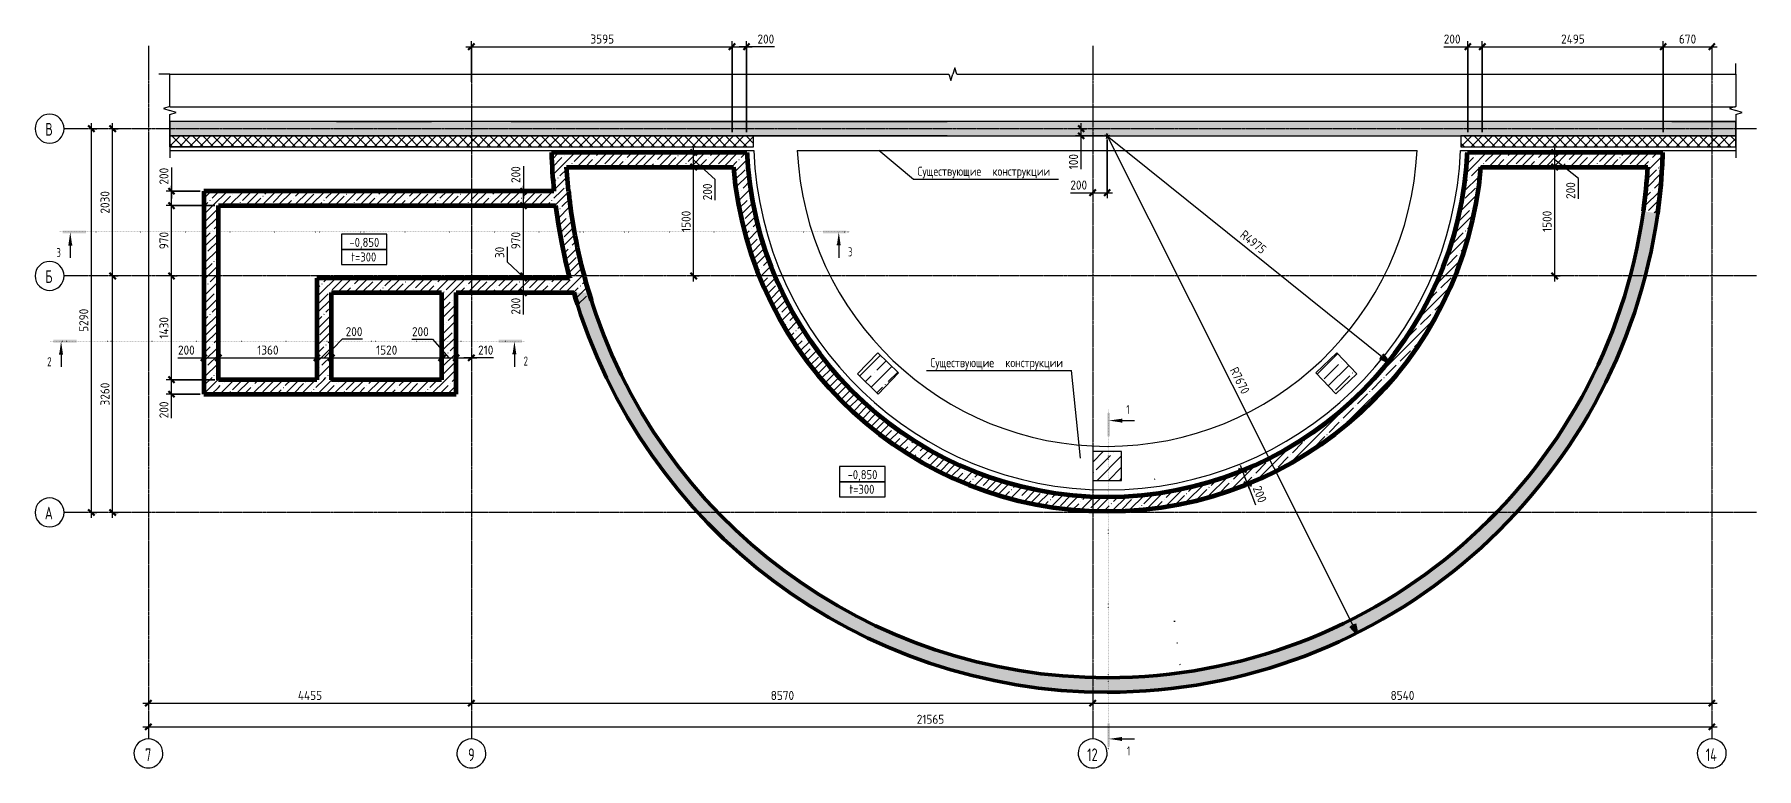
# Model space of a CAD drawing. Header units: millimetres. Extents: x 25978 to 116586, y -2270 to 13021.
# Drawn here: x 92832 to 116586, y 2719 to 12839 of the extents above; entities that cross this region are included whole.
import ezdxf

# ---------------------------------------------------------------- set-up
doc = ezdxf.new("R2010")
doc.units = ezdxf.units.MM
for name, pattern in [('01 Штриховая _2 мм_', [3, 2, -1]), ('01 Штриховая _4 мм_', [6, 3.5, -2.5]), ('02 Штрихпунктирная _20 мм_', [25, 20, -2.5, 0, -2.5]), ('04 Пунктир 10мм', [10, 0, -10])]:
    doc.linetypes.add(name, pattern=pattern)
for name, color, linetype, lineweight in [('AA_Dim', 7, 'Continuous', 9), ('AA_Dim-50', 7, 'Continuous', 9), ('AA_Linii', 7, 'Continuous', 9), ('AA_Oformlenie', 7, 'Continuous', 9), ('AA_Razrez', 7, 'Continuous', 9), ('AA_Vinoska', 7, 'Continuous', 9), ('AF_Lestnica', 7, '01 Штриховая _2 мм_', 9), ('AF_Perekritie', 7, 'Continuous', 20), ('AF_Perekritie_Опалубка', 253, 'Continuous', 20), ('AF_Stena', 7, '01 Штриховая _4 мм_', 20), ('AF_Stena_Арматура', 253, 'Continuous', 20), ('AF_Stena_Гидроизоляция', 253, 'Continuous', 20), ('AF_Stena_Опалубка', 253, 'Continuous', 20), ('Оси', 7, 'Continuous', 9)]:
    doc.layers.add(name, color=color, linetype=linetype, lineweight=lineweight)
doc.styles.add('GOST Common', font='GOST_Common.ttf', dxfattribs={"width": 0.85, "height": 125})
doc.styles.add('ISOCPEUR', font='isocpeur.TTF', dxfattribs={"width": 0.7, "height": 175})
doc.styles.add('ISOCPEUR_1', font='isocpeur.TTF', dxfattribs={"width": 0.85, "height": 125})
doc.styles.add('ISOCPEUR_2', font='isocpeur.TTF', dxfattribs={"width": 0.9, "height": 125})
doc.styles.add('ISOCPEUR_3', font='isocpeur.TTF', dxfattribs={"width": 0.7, "height": 125})
doc.dimstyles.new('05_Округл_5мм__прозр_', dxfattribs={"dimscale": 304.8, "dimtxt": 125.344371, "dimasz": 0.278871, "dimexe": 0.246063, "dimexo": 0.164042, "dimgap": 0.016404, "dimtad": 1, "dimdec": 0, "dimrnd": 5, "dimdsep": 46, "dimtxsty": 'ISOCPEUR_2', "dimblk1": 'OBLIQUE', "dimblk2": 'OBLIQUE', "dimsah": 1, "dimcen": 0.09, "dimdle": 0.246063, "dimazin": 0, "dimtfac": 1, "dimtdec": 4, "dimtix": 1, "dimtmove": 0, "dimatfit": 3, "dimfxl": 1, "dimtvp": 1, "dimtolj": 1, "dimtzin": 0, "dimlwd": 18, "dimlwe": 18, "dimarcsym": 2})
doc.dimstyles.new('05_Округл_5мм__прозр__1', dxfattribs={"dimscale": 304.8, "dimtxt": 125.344371, "dimasz": 0.278871, "dimexe": 0.246063, "dimexo": 0.164042, "dimgap": 0.016404, "dimtad": 1, "dimdec": 0, "dimrnd": 5, "dimdsep": 46, "dimtxsty": 'ISOCPEUR_2', "dimblk1": 'OBLIQUE', "dimblk2": 'OBLIQUE', "dimsah": 1, "dimcen": 0.09, "dimdle": 0.246063, "dimazin": 0, "dimtfac": 1, "dimtdec": 4, "dimtix": 1, "dimtmove": 1, "dimatfit": 3, "dimfxl": 1, "dimtvp": 1, "dimtolj": 1, "dimtzin": 0, "dimlwd": 18, "dimlwe": 18, "dimarcsym": 2})
doc.dimstyles.new('Стрелка__округл_5_мм__1', dxfattribs={"dimscale": 304.8, "dimtxt": 125.344371, "dimasz": 0.410105, "dimexe": 0.393701, "dimexo": 0, "dimgap": 0.065617, "dimtad": 1, "dimjust": 3, "dimdec": 0, "dimrnd": 5, "dimdsep": 46, "dimtxsty": 'ISOCPEUR_1', "dimblk1": 'OPEN30', "dimblk2": 'OPEN30', "dimsah": 1, "dimcen": 0.09, "dimazin": 0, "dimtfac": 1, "dimtdec": 4, "dimtix": 1, "dimtmove": 0, "dimatfit": 2, "dimfxl": 1, "dimtvp": 1, "dimtolj": 1, "dimtzin": 0, "dimarcsym": 2})
pattern_1 = [(45, (66853.87, 0), (-112.2532, 112.2532), []), (45, (66966.12, 0), (-112.2532, 112.2532), [198.438, -39.688, 1.676, -38.011])]
pattern_2 = [(45, (66853.87, 0), (-157.1545, 157.1545), []), (45, (67011.03, 0), (-157.1545, 157.1545), [277.813, -55.563, 1.676, -53.886])]

msp = doc.modelspace()

# ---------------------------------------------------------------- texts
at = {"layer": 'AA_Razrez', "char_height": 125, "attachment_point": 1, "style": 'ISOCPEUR_3'}
for s, insert, width in [('\\fISOCPEUR|b0|i0|c204|p34|;\\W.7;3', (93134.6903, 9894.8565), 75.759469), ('\\fISOCPEUR|b0|i0|c204|p34|;\\W.7;3', (104053.7589, 9904.4435), 75.759469), ('\\fISOCPEUR|b0|i0|c204|p34|;\\W.7;2', (93008.2188, 8389.5588), 75.759469), ('\\fISOCPEUR|b0|i0|c204|p34|;\\W.7;2', (99579.7413, 8399.1459), 75.759469), ('\\fISOCPEUR|b0|i0|c204|p34|;\\W.7;1', (107892.7394, 7730.6122), 53.312219), ('\\fISOCPEUR|b0|i0|c204|p34|;\\W.7;1', (107902.3265, 3023.7025), 53.312219)]:
    msp.add_mtext(s, dxfattribs=dict(at, insert=insert, width=width))
at = {"layer": 'AA_Vinoska', "char_height": 125, "attachment_point": 1}
for s, insert, width, style in [('Существующие', (105012.7088, 11015.1143), 1209.546016, 'GOST Common'), ('\\fGOST Common|b0|i0|c204|p34|;\\W.85; ', (106010.6841, 11015.1143), 44.293234, 'GOST Common'), ('конструкции', (106047.2297, 11015.1143), 1032.373078, 'GOST Common'), ('-0,850', (97176.7519, 10035.0038), 504.261437, 'ISOCPEUR_1'), ('t=300', (97200.7644, 9833.3033), 446.339516, 'ISOCPEUR_1'), ('Существующие', (105190.2347, 8376.7574), 1209.546016, 'GOST Common'), ('\\fGOST Common|b0|i0|c204|p34|;\\W.85; ', (106188.21, 8376.7574), 44.293234, 'GOST Common'), ('конструкции', (106224.7555, 8376.7574), 1032.373078, 'GOST Common'), ('-0,850', (104047.9418, 6832.9307), 504.261437, 'ISOCPEUR_1'), ('t=300', (104071.9543, 6631.2302), 446.339516, 'ISOCPEUR_1')]:
    msp.add_mtext(s, dxfattribs=dict(at, insert=insert, width=width, style=style))
at = {"layer": 'Оси', "char_height": 175, "attachment_point": 1, "style": 'ISOCPEUR'}
for s, insert, width in [('\\fISOCPEUR|b0|i0|c204|p34|;\\W.7;В', (92981.4286, 11618.5763), 120.653969), ('\\fISOCPEUR|b0|i0|c204|p34|;\\W.7;Б', (92981.4286, 9588.5763), 120.653969), ('\\fISOCPEUR|b0|i0|c204|p34|;\\W.7;А', (92975.6536, 6328.5763), 134.6835), ('\\fISOCPEUR|b0|i0|c204|p34|;\\W.7;7', (94358.6733, 2996.7706), 103.818531), ('\\fISOCPEUR|b0|i0|c204|p34|;\\W.7;9', (98813.6733, 2996.7706), 103.818531), ('12', (107352.5233, 2996.7706), 179.578), ('14', (115885.5233, 2996.7706), 196.413437)]:
    msp.add_mtext(s, dxfattribs=dict(at, insert=insert, width=width))

# ---------------------------------------------------------------- blocks, each defined once
blk = doc.blocks.new('Лестницы 1 - Лестницы 1-3688333-Схема расположения входа на отм_ -0_850 в осях 7-14_ А-В')
at = {"layer": 'AF_Lestnica', "linetype": 'Continuous'}
h = blk.add_hatch(dxfattribs=at)
h.set_pattern_fill('FP_19', color=256, style=0, pattern_type=2)
h.set_pattern_definition([(45, (0, 0), (-112.2532, 112.2532), []), (45, (112.25, 0), (-112.2532, 112.2532), [198.438, -39.688, 1.676, -38.011])])
h.paths.add_polyline_path([(40775, 3771), (41080, 3777), (41384, 3795), (41688, 3825), (41989, 3868), (42289, 3922), (42587, 3988), (42882, 4066), (43173, 4155), (43461, 4256), (43744, 4369), (44023, 4492), (44297, 4627), (44564, 4772), (44827, 4928), (45082, 5094), (45331, 5271), (45572, 5457), (45807, 5652), (46033, 5857), (46250, 6070), (46459, 6292), (46660, 6522), (46850, 6759), (47032, 7005), (47203, 7257), (47364, 7516), (47515, 7781), (47655, 8051), (47784, 8327), (47902, 8608), (48009, 8894), (48105, 9184), (48189, 9477), (48261, 9773), (48321, 10072), (48370, 10373), (48172, 10400), (48123, 10099), (48062, 9800), (47989, 9503), (47904, 9210), (47806, 8920), (47698, 8635), (47577, 8354), (47445, 8079), (47302, 7809), (47148, 7545), (46984, 7288), (46809, 7038), (46624, 6795), (46429, 6559), (46225, 6332), (46012, 6114), (45790, 5904), (45559, 5704), (45321, 5513), (45074, 5332), (44821, 5162), (44561, 5001), (44295, 4852), (44023, 4714), (43745, 4587), (43462, 4471), (43175, 4367), (42884, 4275), (42589, 4194), (42292, 4126), (41991, 4070), (41689, 4027), (41385, 3996), (41080, 3977), (40775, 3971), (40467, 3977), (40160, 3996), (39854, 4028), (39550, 4072), (39247, 4129), (38947, 4198), (38650, 4279), (38357, 4373), (38068, 4479), (37784, 4596), (37504, 4725), (37231, 4865), (36963, 5017), (36701, 5179), (36447, 5353), (36200, 5536), (35961, 5729), (35729, 5933), (35507, 6145), (35293, 6367), (35089, 6597), (34894, 6835), (34710, 7081), (34535, 7335), (34371, 7595), (34218, 7862), (34077, 8136), (33946, 8414), (33827, 8698), (33720, 8987), (33625, 9279), (33417, 9279), (33509, 8986), (33614, 8696), (33730, 8411), (33857, 8130), (33995, 7855), (34145, 7586), (34305, 7323), (34475, 7066), (34656, 6817), (34847, 6575), (35047, 6341), (35256, 6115), (35474, 5897), (35701, 5689), (35936, 5490), (36179, 5300), (36429, 5121), (36687, 4952), (36950, 4793), (37220, 4644), (37496, 4507), (37777, 4381), (38063, 4266), (38353, 4163), (38647, 4072), (38945, 3992), (39245, 3925), (39548, 3870), (39853, 3826), (40160, 3796), (40467, 3777)])
at = {"layer": 'AF_Lestnica', "color": 10, "linetype": 'Continuous', "lineweight": 50}
for radius, start, end in [(7469, 270, 352), (7669, 270, 352), (7669, 196.3636, 270), (7469, 196.8146, 270)]:
    blk.add_arc((40775, 11440), radius, start, end, dxfattribs=at)
blk = doc.blocks.new('011_ЛинияОбрыва _ЭлУзла_Линия_ - Тип 1-3710487-Схема расположения входа на отм_ -0_850 в осях 7-14_ А-В')
at = {"layer": 'AA_Oformlenie'}
for p, q in [((0, 0), (445, 0)), ((556, 0), (1000, 0))]:
    blk.add_line(p, q, dxfattribs=at)
blk = doc.blocks.new('011_ЛинияОбрыва _ЭлУзла_Линия_ - Тип 1-3710690-Схема расположения входа на отм_ -0_850 в осях 7-14_ А-В')
at = {"layer": 'AA_Oformlenie'}
for p, q in [((0, 0), (10745, 0)), ((10856, 0), (21600, 0))]:
    blk.add_line(p, q, dxfattribs=at)
blk = doc.blocks.new('Ось сетки - d_4мм-2765513-Схема расположения входа на отм_ -0_850 в осях 7-14_ А-В')
at = {"layer": 'Оси'}
for start, end in [(360, 180), (360, 180), (180, 360), (180, 360)]:
    blk.add_arc((0, 0), 4, start, end, dxfattribs=at)
blk = doc.blocks.new('Разрез - Номер узла_ сзади-394133-Схема расположения входа на отм_ -0_850 в осях 7-14_ А-В')
at = {"layer": 'AA_Razrez'}
for points in [[(7.33, 0.4), (7.33, -0.39), (0.87, -0.39), (0.87, 0.4)], [(3.5, -3.53), (2.5, -3.53), (3, 0)]]:
    blk.add_hatch(color=256, dxfattribs=at).paths.add_polyline_path(points)
for p, q in [((2.5, -3.53), (3.5, -3.53)), ((3, -3), (3, -7.1))]:
    blk.add_line(p, q, dxfattribs=at)
blk = doc.blocks.new('Разрез - Номер узла_ спереди-394134-Схема расположения входа на отм_ -0_850 в осях 7-14_ А-В')
at = {"layer": 'AA_Razrez'}
for points in [[(7.33, 0.4), (7.33, -0.39), (0.87, -0.39), (0.87, 0.4)], [(3.5, -3.53), (2.5, -3.53), (3, 0)]]:
    blk.add_hatch(color=256, dxfattribs=at).paths.add_polyline_path(points)
for p, q in [((2.5, -3.53), (3.5, -3.53)), ((3, -3), (3, -7.1))]:
    blk.add_line(p, q, dxfattribs=at)
blk = doc.blocks.new('010_Текст с выноской - Текст 2 строки-3712182-Схема расположения входа на отм_ -0_850 в осях 7-14_ А-В')
at = {"layer": 'AA_Vinoska'}
blk.add_line((-20, 0), (20, 0), dxfattribs=at)
blk = doc.blocks.new('DIMBLOCK103-Схема расположения входа на отм_ -0_850 в осях 7-14_ А-В')
at = {"layer": 'AA_Dim-50', "lineweight": 30}
for p, q in [((93910, 9510), (93868, 9552)), ((93910, 9510), (93953, 9467)), ((93910, 6250), (93868, 6292)), ((93910, 6250), (93953, 6207))]:
    blk.add_line(p, q, dxfattribs=at)
at = {"layer": 'AA_Dim-50', "lineweight": 18}
for p, q in [((93900, 9510), (93985, 9510)), ((93910, 9510), (93900, 9510)), ((93910, 6175), (93910, 9510)), ((93900, 6250), (93985, 6250)), ((93910, 6250), (93900, 6250))]:
    blk.add_line(p, q, dxfattribs=at)
at = {"layer": 'AA_Dim-50', "color": 0, "lineweight": 18, "insert": (93743, 7724), "char_height": 125, "width": 374.61, "attachment_point": 1, "rotation": 90, "line_spacing_factor": 1.135194, "style": 'ISOCPEUR_2'}
blk.add_mtext('3260', dxfattribs=at)
blk = doc.blocks.new('_Oblique')
at = {"color": 0, "linetype": 'ByBlock', "lineweight": -2}
blk.add_line((-0.5, -0.5), (0.5, 0.5), dxfattribs=at)
blk = doc.blocks.new('DIMBLOCK104-Схема расположения входа на отм_ -0_850 в осях 7-14_ А-В')
at = {"layer": 'AA_Dim-50', "lineweight": 30}
for p, q in [((93910, 11540), (93868, 11582)), ((93910, 11540), (93953, 11497)), ((93910, 9510), (93868, 9552)), ((93910, 9510), (93953, 9467))]:
    blk.add_line(p, q, dxfattribs=at)
at = {"layer": 'AA_Dim-50', "lineweight": 18}
for p, q in [((93900, 11540), (93985, 11540)), ((93910, 11540), (93900, 11540)), ((93910, 9510), (93910, 11615)), ((93900, 9510), (93985, 9510)), ((93910, 9510), (93900, 9510))]:
    blk.add_line(p, q, dxfattribs=at)
at = {"layer": 'AA_Dim-50', "color": 0, "lineweight": 18, "insert": (93743, 10369), "char_height": 125, "width": 374.61, "attachment_point": 1, "rotation": 90, "line_spacing_factor": 1.135194, "style": 'ISOCPEUR_2'}
blk.add_mtext('2030', dxfattribs=at)
blk = doc.blocks.new('DIMBLOCK105-Схема расположения входа на отм_ -0_850 в осях 7-14_ А-В')
at = {"layer": 'AA_Dim-50', "lineweight": 30}
for p, q in [((93618, 11540), (93575, 11582)), ((93618, 11540), (93660, 11497)), ((93618, 6250), (93575, 6292)), ((93618, 6250), (93660, 6207))]:
    blk.add_line(p, q, dxfattribs=at)
at = {"layer": 'AA_Dim-50', "lineweight": 18}
for p, q in [((93608, 11540), (93693, 11540)), ((93618, 11540), (93608, 11540)), ((93618, 6175), (93618, 11615)), ((93608, 6250), (93693, 6250)), ((93618, 6250), (93608, 6250))]:
    blk.add_line(p, q, dxfattribs=at)
at = {"layer": 'AA_Dim-50', "color": 0, "lineweight": 18, "insert": (93450, 8739), "char_height": 125, "width": 374.61, "attachment_point": 1, "rotation": 90, "line_spacing_factor": 1.135194, "style": 'ISOCPEUR_2'}
blk.add_mtext('5290', dxfattribs=at)
blk = doc.blocks.new('DIMBLOCK106-Схема расположения входа на отм_ -0_850 в осях 7-14_ А-В')
at = {"layer": 'AA_Dim-50', "lineweight": 18}
for p, q in [((94329, 3621), (98859, 3621)), ((94404, 3631), (94404, 3546)), ((94404, 3621), (94404, 3631)), ((98859, 3631), (98859, 3546)), ((98859, 3621), (98859, 3631))]:
    blk.add_line(p, q, dxfattribs=at)
at = {"layer": 'AA_Dim-50', "lineweight": 30}
for p, q in [((94404, 3621), (94361, 3579)), ((94404, 3621), (94446, 3664)), ((98859, 3621), (98816, 3579)), ((98859, 3621), (98901, 3664))]:
    blk.add_line(p, q, dxfattribs=at)
at = {"layer": 'AA_Dim-50', "color": 0, "lineweight": 18, "insert": (96466, 3789), "char_height": 125, "width": 397.32, "attachment_point": 1, "line_spacing_factor": 1.135194, "style": 'ISOCPEUR_2'}
blk.add_mtext('4455', dxfattribs=at)
blk = doc.blocks.new('DIMBLOCK107-Схема расположения входа на отм_ -0_850 в осях 7-14_ А-В')
at = {"layer": 'AA_Dim-50', "lineweight": 30}
for p, q in [((98859, 3621), (98816, 3579)), ((98859, 3621), (98901, 3664)), ((107429, 3621), (107386, 3579)), ((107429, 3621), (107471, 3664))]:
    blk.add_line(p, q, dxfattribs=at)
at = {"layer": 'AA_Dim-50', "lineweight": 18}
for p, q in [((98859, 3631), (98859, 3546)), ((98859, 3621), (98859, 3631)), ((98859, 3621), (107429, 3621)), ((107429, 3631), (107429, 3546)), ((107429, 3621), (107429, 3631))]:
    blk.add_line(p, q, dxfattribs=at)
at = {"layer": 'AA_Dim-50', "color": 0, "lineweight": 18, "insert": (102988, 3789), "char_height": 125, "width": 374.61, "attachment_point": 1, "line_spacing_factor": 1.135194, "style": 'ISOCPEUR_2'}
blk.add_mtext('8570', dxfattribs=at)
blk = doc.blocks.new('DIMBLOCK108-Схема расположения входа на отм_ -0_850 в осях 7-14_ А-В')
at = {"layer": 'AA_Dim-50', "lineweight": 30}
for p, q in [((107429, 3621), (107386, 3579)), ((107429, 3621), (107471, 3664)), ((115969, 3621), (115926, 3579)), ((115969, 3621), (116011, 3664))]:
    blk.add_line(p, q, dxfattribs=at)
at = {"layer": 'AA_Dim-50', "lineweight": 18}
for p, q in [((107429, 3631), (107429, 3546)), ((107429, 3621), (107429, 3631)), ((107429, 3621), (116044, 3621)), ((115969, 3631), (115969, 3546)), ((115969, 3621), (115969, 3631))]:
    blk.add_line(p, q, dxfattribs=at)
at = {"layer": 'AA_Dim-50', "color": 0, "lineweight": 18, "insert": (111538, 3789), "char_height": 125, "width": 385.97, "attachment_point": 1, "line_spacing_factor": 1.135194, "style": 'ISOCPEUR_2'}
blk.add_mtext('8540', dxfattribs=at)
blk = doc.blocks.new('DIMBLOCK109-Схема расположения входа на отм_ -0_850 в осях 7-14_ А-В')
at = {"layer": 'AA_Dim-50', "lineweight": 30}
for p, q in [((94404, 3293), (94446, 3336)), ((115969, 3293), (116011, 3336)), ((94404, 3293), (94361, 3251)), ((115969, 3293), (115926, 3251))]:
    blk.add_line(p, q, dxfattribs=at)
at = {"layer": 'AA_Dim-50', "lineweight": 18}
for p, q in [((94329, 3293), (116044, 3293)), ((94404, 3303), (94404, 3218)), ((94404, 3293), (94404, 3303)), ((115969, 3303), (115969, 3218)), ((115969, 3293), (115969, 3303))]:
    blk.add_line(p, q, dxfattribs=at)
at = {"layer": 'AA_Dim-50', "color": 0, "lineweight": 18, "insert": (105003, 3461), "char_height": 125, "width": 439.89, "attachment_point": 1, "line_spacing_factor": 1.135194, "style": 'ISOCPEUR_2'}
blk.add_mtext('21565', dxfattribs=at)
blk = doc.blocks.new('DIMBLOCK110-Схема расположения входа на отм_ -0_850 в осях 7-14_ А-В')
at = {"layer": 'AA_Dim-50', "lineweight": 30}
for p, q in [((101925, 11010), (101883, 11053)), ((101925, 11010), (101968, 10968)), ((101925, 9510), (101883, 9552)), ((101925, 9510), (101968, 9467))]:
    blk.add_line(p, q, dxfattribs=at)
at = {"layer": 'AA_Dim-50', "lineweight": 18}
for p, q in [((101915, 11010), (102000, 11010)), ((101925, 11010), (101915, 11010)), ((101925, 9435), (101925, 11010)), ((101915, 9510), (102000, 9510)), ((101925, 9510), (101915, 9510))]:
    blk.add_line(p, q, dxfattribs=at)
at = {"layer": 'AA_Dim-50', "color": 0, "lineweight": 18, "insert": (101758, 10116), "char_height": 125, "width": 346.23, "attachment_point": 1, "rotation": 90, "line_spacing_factor": 1.135194, "style": 'ISOCPEUR_2'}
blk.add_mtext('1500', dxfattribs=at)
blk = doc.blocks.new('DIMBLOCK111-Схема расположения входа на отм_ -0_850 в осях 7-14_ А-В')
at = {"layer": 'AA_Dim-50', "lineweight": 30}
for p, q in [((101925, 11210), (101883, 11253)), ((101925, 11210), (101968, 11168)), ((101925, 11010), (101883, 11053)), ((101925, 11010), (101968, 10968))]:
    blk.add_line(p, q, dxfattribs=at)
at = {"layer": 'AA_Dim-50', "lineweight": 18}
for p, q in [((101915, 11210), (102000, 11210)), ((101925, 11210), (101915, 11210)), ((101925, 11010), (101925, 11285)), ((101915, 11010), (102000, 11010)), ((101925, 11010), (101915, 11010)), ((102221, 10837), (101925, 11110)), ((102221, 10553), (102221, 10837))]:
    blk.add_line(p, q, dxfattribs=at)
at = {"layer": 'AA_Dim-50', "color": 0, "lineweight": 18, "insert": (102053, 10553), "char_height": 125, "width": 280.96, "attachment_point": 1, "rotation": 90, "line_spacing_factor": 1.135194, "style": 'ISOCPEUR_2'}
blk.add_mtext('200', dxfattribs=at)
blk = doc.blocks.new('DIMBLOCK112-Схема расположения входа на отм_ -0_850 в осях 7-14_ А-В')
at = {"layer": 'AA_Dim-50', "lineweight": 30}
for p, q in [((113802, 11010), (113760, 11053)), ((113802, 11010), (113845, 10968)), ((113802, 9510), (113760, 9552)), ((113802, 9510), (113845, 9467))]:
    blk.add_line(p, q, dxfattribs=at)
at = {"layer": 'AA_Dim-50', "lineweight": 18}
for p, q in [((113792, 11010), (113877, 11010)), ((113802, 11010), (113792, 11010)), ((113802, 9435), (113802, 11010)), ((113792, 9510), (113877, 9510)), ((113802, 9510), (113792, 9510))]:
    blk.add_line(p, q, dxfattribs=at)
at = {"layer": 'AA_Dim-50', "color": 0, "lineweight": 18, "insert": (113634, 10116), "char_height": 125, "width": 346.23, "attachment_point": 1, "rotation": 90, "line_spacing_factor": 1.135194, "style": 'ISOCPEUR_2'}
blk.add_mtext('1500', dxfattribs=at)
blk = doc.blocks.new('DIMBLOCK113-Схема расположения входа на отм_ -0_850 в осях 7-14_ А-В')
at = {"layer": 'AA_Dim-50', "lineweight": 30}
for p, q in [((113802, 11210), (113760, 11253)), ((113802, 11210), (113845, 11168)), ((113802, 11010), (113760, 11053)), ((113802, 11010), (113845, 10968))]:
    blk.add_line(p, q, dxfattribs=at)
at = {"layer": 'AA_Dim-50', "lineweight": 18}
for p, q in [((113792, 11210), (113877, 11210)), ((113802, 11210), (113792, 11210)), ((113802, 11010), (113802, 11285)), ((113792, 11010), (113877, 11010)), ((113802, 11010), (113792, 11010)), ((114128, 10855), (113802, 11110)), ((114128, 10571), (114128, 10855))]:
    blk.add_line(p, q, dxfattribs=at)
at = {"layer": 'AA_Dim-50', "color": 0, "lineweight": 18, "insert": (113960, 10571), "char_height": 125, "width": 280.96, "attachment_point": 1, "rotation": 90, "line_spacing_factor": 1.135194, "style": 'ISOCPEUR_2'}
blk.add_mtext('200', dxfattribs=at)
blk = doc.blocks.new('042_М_Плиты толщина и отметка - 042_М_Плиты толщина и отметка-646207-Схема расположения входа на отм_ -0_850 в осях 7-14_ А-В')
at = {"layer": 'AA_Vinoska'}
for p, q in [((6.28, 4.17), (-6.28, 4.17)), ((-6.28, 4.17), (-6.28, 0)), ((6.28, 0), (-6.28, 0)), ((-6.28, 0), (-6.28, -4.17)), ((-6.28, 0), (6.28, 0)), ((6.28, 0), (6.28, 4.17)), ((6.28, -4.17), (6.28, 0)), ((-6.28, -4.17), (6.28, -4.17))]:
    blk.add_line(p, q, dxfattribs=at)
blk = doc.blocks.new('DIMBLOCK114-Схема расположения входа на отм_ -0_850 в осях 7-14_ А-В')
at = {"layer": 'AA_Dim-50', "lineweight": 18}
for p, q in [((94812, 8382), (95096, 8382)), ((95094, 8382), (95369, 8382)), ((95096, 8382), (95269, 8382)), ((95169, 8392), (95169, 8307)), ((95169, 8382), (95169, 8392)), ((95369, 8392), (95369, 8307)), ((95369, 8382), (95369, 8392))]:
    blk.add_line(p, q, dxfattribs=at)
at = {"layer": 'AA_Dim-50', "lineweight": 30}
for p, q in [((95169, 8382), (95126, 8339)), ((95169, 8382), (95211, 8424)), ((95369, 8382), (95326, 8339)), ((95369, 8382), (95411, 8424))]:
    blk.add_line(p, q, dxfattribs=at)
at = {"layer": 'AA_Dim-50', "color": 0, "lineweight": 18, "insert": (94812, 8550), "char_height": 125, "width": 280.96, "attachment_point": 1, "line_spacing_factor": 1.135194, "style": 'ISOCPEUR_2'}
blk.add_mtext('200', dxfattribs=at)
blk = doc.blocks.new('DIMBLOCK115-Схема расположения входа на отм_ -0_850 в осях 7-14_ А-В')
at = {"layer": 'AA_Dim-50', "lineweight": 30}
for p, q in [((95369, 8382), (95326, 8339)), ((95369, 8382), (95411, 8424)), ((96729, 8382), (96686, 8339)), ((96729, 8382), (96771, 8424))]:
    blk.add_line(p, q, dxfattribs=at)
at = {"layer": 'AA_Dim-50', "lineweight": 18}
for p, q in [((95369, 8392), (95369, 8307)), ((95369, 8382), (95369, 8392)), ((95369, 8382), (96729, 8382)), ((96729, 8392), (96729, 8307)), ((96729, 8382), (96729, 8392))]:
    blk.add_line(p, q, dxfattribs=at)
at = {"layer": 'AA_Dim-50', "color": 0, "lineweight": 18, "insert": (95905, 8550), "char_height": 125, "width": 346.23, "attachment_point": 1, "line_spacing_factor": 1.135194, "style": 'ISOCPEUR_2'}
blk.add_mtext('1360', dxfattribs=at)
blk = doc.blocks.new('DIMBLOCK116-Схема расположения входа на отм_ -0_850 в осях 7-14_ А-В')
at = {"layer": 'AA_Dim-50', "lineweight": 18}
for p, q in [((97075, 8637), (96829, 8382)), ((97359, 8637), (97075, 8637)), ((96729, 8392), (96729, 8307)), ((96729, 8382), (96729, 8392)), ((96729, 8382), (96929, 8382)), ((96929, 8392), (96929, 8307)), ((96929, 8382), (96929, 8392))]:
    blk.add_line(p, q, dxfattribs=at)
at = {"layer": 'AA_Dim-50', "lineweight": 30}
for p, q in [((96729, 8382), (96686, 8339)), ((96729, 8382), (96771, 8424)), ((96929, 8382), (96886, 8339)), ((96929, 8382), (96971, 8424))]:
    blk.add_line(p, q, dxfattribs=at)
at = {"layer": 'AA_Dim-50', "color": 0, "lineweight": 18, "insert": (97125, 8804), "char_height": 125, "width": 280.96, "attachment_point": 1, "line_spacing_factor": 1.135194, "style": 'ISOCPEUR_2'}
blk.add_mtext('200', dxfattribs=at)
blk = doc.blocks.new('DIMBLOCK117-Схема расположения входа на отм_ -0_850 в осях 7-14_ А-В')
at = {"layer": 'AA_Dim-50', "lineweight": 30}
for p, q in [((96929, 8382), (96886, 8339)), ((96929, 8382), (96971, 8424)), ((98449, 8382), (98406, 8339)), ((98449, 8382), (98491, 8424))]:
    blk.add_line(p, q, dxfattribs=at)
at = {"layer": 'AA_Dim-50', "lineweight": 18}
for p, q in [((96929, 8392), (96929, 8307)), ((96929, 8382), (96929, 8392)), ((96929, 8382), (98449, 8382)), ((98449, 8392), (98449, 8307)), ((98449, 8382), (98449, 8392))]:
    blk.add_line(p, q, dxfattribs=at)
at = {"layer": 'AA_Dim-50', "color": 0, "lineweight": 18, "insert": (97545, 8550), "char_height": 125, "width": 346.23, "attachment_point": 1, "line_spacing_factor": 1.135194, "style": 'ISOCPEUR_2'}
blk.add_mtext('1520', dxfattribs=at)
blk = doc.blocks.new('DIMBLOCK118-Схема расположения входа на отм_ -0_850 в осях 7-14_ А-В')
at = {"layer": 'AA_Dim-50', "lineweight": 18}
for p, q in [((98040, 8637), (98324, 8637)), ((98324, 8637), (98549, 8382)), ((98449, 8392), (98449, 8307)), ((98449, 8382), (98449, 8392)), ((98449, 8382), (98649, 8382)), ((98649, 8392), (98649, 8307)), ((98649, 8382), (98649, 8392))]:
    blk.add_line(p, q, dxfattribs=at)
at = {"layer": 'AA_Dim-50', "lineweight": 30}
for p, q in [((98449, 8382), (98406, 8339)), ((98449, 8382), (98491, 8424)), ((98649, 8382), (98606, 8339)), ((98649, 8382), (98691, 8424))]:
    blk.add_line(p, q, dxfattribs=at)
at = {"layer": 'AA_Dim-50', "color": 0, "lineweight": 18, "insert": (98040, 8804), "char_height": 125, "width": 280.96, "attachment_point": 1, "line_spacing_factor": 1.135194, "style": 'ISOCPEUR_2'}
blk.add_mtext('200', dxfattribs=at)
blk = doc.blocks.new('DIMBLOCK119-Схема расположения входа на отм_ -0_850 в осях 7-14_ А-В')
at = {"layer": 'AA_Dim-50', "lineweight": 30}
for p, q in [((98649, 8382), (98606, 8339)), ((98649, 8382), (98691, 8424)), ((98859, 8382), (98816, 8339)), ((98859, 8382), (98901, 8424))]:
    blk.add_line(p, q, dxfattribs=at)
at = {"layer": 'AA_Dim-50', "lineweight": 18}
for p, q in [((98649, 8392), (98649, 8307)), ((98649, 8382), (98649, 8392)), ((98649, 8382), (98934, 8382)), ((98902, 8382), (98754, 8382)), ((98859, 8392), (98859, 8307)), ((98859, 8382), (98859, 8392)), ((99162, 8382), (98902, 8382))]:
    blk.add_line(p, q, dxfattribs=at)
at = {"layer": 'AA_Dim-50', "color": 0, "lineweight": 18, "insert": (98952, 8550), "char_height": 125, "width": 252.58, "attachment_point": 1, "line_spacing_factor": 1.135194, "style": 'ISOCPEUR_2'}
blk.add_mtext('210', dxfattribs=at)
blk = doc.blocks.new('DIMBLOCK120-Схема расположения входа на отм_ -0_850 в осях 7-14_ А-В')
at = {"layer": 'AA_Dim-50', "lineweight": 18}
for p, q in [((95319, 8079), (94649, 8079)), ((94724, 7804), (94724, 8079)), ((94724, 8079), (95319, 8079)), ((95119, 7879), (94649, 7879)), ((94724, 7832), (94724, 7979)), ((94724, 7879), (95119, 7879)), ((94724, 7548), (94724, 7832))]:
    blk.add_line(p, q, dxfattribs=at)
at = {"layer": 'AA_Dim-50', "lineweight": 30}
for p, q in [((94724, 8079), (94681, 8122)), ((94724, 8079), (94766, 8037)), ((94724, 7879), (94681, 7922)), ((94724, 7879), (94766, 7837))]:
    blk.add_line(p, q, dxfattribs=at)
at = {"layer": 'AA_Dim-50', "color": 0, "lineweight": 18, "insert": (94556, 7548), "char_height": 125, "width": 280.96, "attachment_point": 1, "rotation": 90, "line_spacing_factor": 1.135194, "style": 'ISOCPEUR_2'}
blk.add_mtext('200', dxfattribs=at)
blk = doc.blocks.new('DIMBLOCK121-Схема расположения входа на отм_ -0_850 в осях 7-14_ А-В')
at = {"layer": 'AA_Dim-50', "lineweight": 30}
for p, q in [((94724, 9510), (94681, 9552)), ((94724, 9510), (94766, 9467)), ((94724, 8079), (94681, 8122)), ((94724, 8079), (94766, 8037))]:
    blk.add_line(p, q, dxfattribs=at)
at = {"layer": 'AA_Dim-50', "lineweight": 18}
for p, q in [((94714, 9510), (94799, 9510)), ((94724, 9510), (94714, 9510)), ((94724, 8079), (94724, 9510)), ((95319, 8079), (94649, 8079)), ((94724, 8079), (95319, 8079))]:
    blk.add_line(p, q, dxfattribs=at)
at = {"layer": 'AA_Dim-50', "color": 0, "lineweight": 18, "insert": (94556, 8646), "char_height": 125, "width": 357.59, "attachment_point": 1, "rotation": 90, "line_spacing_factor": 1.135194, "style": 'ISOCPEUR_2'}
blk.add_mtext('1430', dxfattribs=at)
blk = doc.blocks.new('DIMBLOCK122-Схема расположения входа на отм_ -0_850 в осях 7-14_ А-В')
at = {"layer": 'AA_Dim-50', "lineweight": 18}
for p, q in [((95319, 10479), (94649, 10479)), ((94724, 9510), (94724, 10479)), ((94724, 10479), (95319, 10479)), ((94714, 9510), (94799, 9510)), ((94724, 9510), (94714, 9510))]:
    blk.add_line(p, q, dxfattribs=at)
at = {"layer": 'AA_Dim-50', "lineweight": 30}
for p, q in [((94724, 10479), (94681, 10522)), ((94724, 10479), (94766, 10437)), ((94724, 9510), (94681, 9552)), ((94724, 9510), (94766, 9467))]:
    blk.add_line(p, q, dxfattribs=at)
at = {"layer": 'AA_Dim-50', "color": 0, "lineweight": 18, "insert": (94556, 9878), "char_height": 125, "width": 280.96, "attachment_point": 1, "rotation": 90, "line_spacing_factor": 1.135194, "style": 'ISOCPEUR_2'}
blk.add_mtext('970', dxfattribs=at)
blk = doc.blocks.new('DIMBLOCK123-Схема расположения входа на отм_ -0_850 в осях 7-14_ А-В')
at = {"layer": 'AA_Dim-50', "lineweight": 18}
for p, q in [((94724, 11003), (94724, 10719)), ((94724, 10479), (94724, 10754)), ((94724, 10719), (94724, 10579)), ((95119, 10679), (94649, 10679)), ((95319, 10479), (94649, 10479)), ((94724, 10679), (95119, 10679)), ((94724, 10479), (95319, 10479))]:
    blk.add_line(p, q, dxfattribs=at)
at = {"layer": 'AA_Dim-50', "lineweight": 30}
for p, q in [((94724, 10679), (94681, 10722)), ((94724, 10479), (94681, 10522)), ((94724, 10679), (94766, 10637)), ((94724, 10479), (94766, 10437))]:
    blk.add_line(p, q, dxfattribs=at)
at = {"layer": 'AA_Dim-50', "color": 0, "lineweight": 18, "insert": (94556, 10769), "char_height": 125, "width": 280.96, "attachment_point": 1, "rotation": 90, "line_spacing_factor": 1.135194, "style": 'ISOCPEUR_2'}
blk.add_mtext('200', dxfattribs=at)
blk = doc.blocks.new('DIMBLOCK124-Схема расположения входа на отм_ -0_850 в осях 7-14_ А-В')
at = {"layer": 'AA_Dim-50', "lineweight": 18}
for p, q in [((98784, 12670), (102455, 12670)), ((98859, 12186), (98859, 12745)), ((98859, 12670), (98859, 12186)), ((102455, 11490), (102455, 12745)), ((102455, 12670), (102455, 11490))]:
    blk.add_line(p, q, dxfattribs=at)
at = {"layer": 'AA_Dim-50', "lineweight": 30}
for p, q in [((98859, 12670), (98816, 12628)), ((98859, 12670), (98901, 12713)), ((102455, 12670), (102412, 12628)), ((102455, 12670), (102497, 12713))]:
    blk.add_line(p, q, dxfattribs=at)
at = {"layer": 'AA_Dim-50', "color": 0, "lineweight": 18, "insert": (100501, 12838), "char_height": 125, "width": 374.61, "attachment_point": 1, "line_spacing_factor": 1.135194, "style": 'ISOCPEUR_2'}
blk.add_mtext('3595', dxfattribs=at)
blk = doc.blocks.new('DIMBLOCK125-Схема расположения входа на отм_ -0_850 в осях 7-14_ А-В')
at = {"layer": 'AA_Dim-50', "lineweight": 30}
for p, q in [((102455, 12670), (102412, 12628)), ((102455, 12670), (102497, 12713)), ((102655, 12670), (102612, 12628)), ((102655, 12670), (102697, 12713))]:
    blk.add_line(p, q, dxfattribs=at)
at = {"layer": 'AA_Dim-50', "lineweight": 18}
for p, q in [((102455, 11490), (102455, 12745)), ((102455, 12670), (102730, 12670)), ((102455, 12670), (102455, 11490)), ((102755, 12670), (102555, 12670)), ((102655, 11490), (102655, 12745)), ((102655, 12670), (102655, 11490)), ((103039, 12670), (102755, 12670))]:
    blk.add_line(p, q, dxfattribs=at)
at = {"layer": 'AA_Dim-50', "color": 0, "lineweight": 18, "insert": (102805, 12838), "char_height": 125, "width": 280.96, "attachment_point": 1, "line_spacing_factor": 1.135194, "style": 'ISOCPEUR_2'}
blk.add_mtext('200', dxfattribs=at)
blk = doc.blocks.new('DIMBLOCK126-Схема расположения входа на отм_ -0_850 в осях 7-14_ А-В')
at = {"layer": 'AA_Dim-50', "lineweight": 18}
for p, q in [((112272, 12670), (112556, 12670)), ((112528, 12670), (112803, 12670)), ((112556, 12670), (112703, 12670)), ((112603, 11490), (112603, 12745)), ((112603, 12670), (112603, 11490)), ((112803, 11490), (112803, 12745)), ((112803, 12670), (112803, 11490))]:
    blk.add_line(p, q, dxfattribs=at)
at = {"layer": 'AA_Dim-50', "lineweight": 30}
for p, q in [((112603, 12670), (112561, 12628)), ((112603, 12670), (112646, 12713)), ((112803, 12670), (112761, 12628)), ((112803, 12670), (112846, 12713))]:
    blk.add_line(p, q, dxfattribs=at)
at = {"layer": 'AA_Dim-50', "color": 0, "lineweight": 18, "insert": (112272, 12838), "char_height": 125, "width": 280.96, "attachment_point": 1, "line_spacing_factor": 1.135194, "style": 'ISOCPEUR_2'}
blk.add_mtext('200', dxfattribs=at)
blk = doc.blocks.new('DIMBLOCK127-Схема расположения входа на отм_ -0_850 в осях 7-14_ А-В')
at = {"layer": 'AA_Dim-50', "lineweight": 30}
for p, q in [((112803, 12670), (112761, 12628)), ((112803, 12670), (112846, 12713)), ((115298, 12670), (115256, 12628)), ((115298, 12670), (115341, 12713))]:
    blk.add_line(p, q, dxfattribs=at)
at = {"layer": 'AA_Dim-50', "lineweight": 18}
for p, q in [((112803, 11490), (112803, 12745)), ((112803, 12670), (115298, 12670)), ((112803, 12670), (112803, 11490)), ((115298, 11490), (115298, 12745)), ((115298, 12670), (115298, 11490))]:
    blk.add_line(p, q, dxfattribs=at)
at = {"layer": 'AA_Dim-50', "color": 0, "lineweight": 18, "insert": (113890, 12838), "char_height": 125, "width": 385.97, "attachment_point": 1, "line_spacing_factor": 1.135194, "style": 'ISOCPEUR_2'}
blk.add_mtext('2495', dxfattribs=at)
blk = doc.blocks.new('DIMBLOCK128-Схема расположения входа на отм_ -0_850 в осях 7-14_ А-В')
at = {"layer": 'AA_Dim-50', "lineweight": 30}
for p, q in [((115298, 12670), (115256, 12628)), ((115298, 12670), (115341, 12713)), ((115969, 12670), (115926, 12628)), ((115969, 12670), (116011, 12713))]:
    blk.add_line(p, q, dxfattribs=at)
at = {"layer": 'AA_Dim-50', "lineweight": 18}
for p, q in [((115298, 11490), (115298, 12745)), ((115298, 12670), (116044, 12670)), ((115298, 12670), (115298, 11490)), ((115969, 12681), (115969, 12595)), ((115969, 12670), (115969, 12681))]:
    blk.add_line(p, q, dxfattribs=at)
at = {"layer": 'AA_Dim-50', "color": 0, "lineweight": 18, "insert": (115516, 12838), "char_height": 125, "width": 280.96, "attachment_point": 1, "line_spacing_factor": 1.135194, "style": 'ISOCPEUR_2'}
blk.add_mtext('670', dxfattribs=at)
blk = doc.blocks.new('DIMBLOCK129-Схема расположения входа на отм_ -0_850 в осях 7-14_ А-В')
at = {"layer": 'AA_Dim-50', "lineweight": 30}
for p, q in [((99577, 9479), (99535, 9522)), ((99577, 9279), (99535, 9322)), ((99577, 9479), (99620, 9437)), ((99577, 9279), (99620, 9237))]:
    blk.add_line(p, q, dxfattribs=at)
at = {"layer": 'AA_Dim-50', "lineweight": 18}
for p, q in [((99567, 9479), (99652, 9479)), ((99577, 9479), (99567, 9479)), ((99567, 9279), (99652, 9279)), ((99577, 9279), (99567, 9279)), ((99577, 9204), (99577, 9479)), ((99577, 9261), (99577, 9379)), ((99577, 8977), (99577, 9261))]:
    blk.add_line(p, q, dxfattribs=at)
at = {"layer": 'AA_Dim-50', "color": 0, "lineweight": 18, "insert": (99409, 8977), "char_height": 125, "width": 280.96, "attachment_point": 1, "rotation": 90, "line_spacing_factor": 1.135194, "style": 'ISOCPEUR_2'}
blk.add_mtext('200', dxfattribs=at)
blk = doc.blocks.new('DIMBLOCK130-Схема расположения входа на отм_ -0_850 в осях 7-14_ А-В')
at = {"layer": 'AA_Dim-50', "lineweight": 18}
for p, q in [((99354, 9912), (99354, 9706)), ((99354, 9706), (99577, 9495)), ((99567, 9510), (99652, 9510)), ((99577, 9510), (99567, 9510)), ((99577, 9479), (99577, 9510)), ((99567, 9479), (99652, 9479)), ((99577, 9479), (99567, 9479))]:
    blk.add_line(p, q, dxfattribs=at)
at = {"layer": 'AA_Dim-50', "lineweight": 30}
for p, q in [((99577, 9510), (99535, 9552)), ((99577, 9479), (99535, 9522)), ((99577, 9510), (99620, 9467)), ((99577, 9479), (99620, 9437))]:
    blk.add_line(p, q, dxfattribs=at)
at = {"layer": 'AA_Dim-50', "color": 0, "lineweight": 18, "insert": (99187, 9756), "char_height": 125, "width": 187.31, "attachment_point": 1, "rotation": 90, "line_spacing_factor": 1.135194, "style": 'ISOCPEUR_2'}
blk.add_mtext('30', dxfattribs=at)
blk = doc.blocks.new('DIMBLOCK131-Схема расположения входа на отм_ -0_850 в осях 7-14_ А-В')
at = {"layer": 'AA_Dim-50', "lineweight": 30}
for p, q in [((99577, 10479), (99535, 10522)), ((99577, 10479), (99620, 10437)), ((99577, 9510), (99535, 9552)), ((99577, 9510), (99620, 9467))]:
    blk.add_line(p, q, dxfattribs=at)
at = {"layer": 'AA_Dim-50', "lineweight": 18}
for p, q in [((99567, 10479), (99652, 10479)), ((99577, 10479), (99567, 10479)), ((99577, 9510), (99577, 10479)), ((99567, 9510), (99652, 9510)), ((99577, 9510), (99567, 9510))]:
    blk.add_line(p, q, dxfattribs=at)
at = {"layer": 'AA_Dim-50', "color": 0, "lineweight": 18, "insert": (99409, 9878), "char_height": 125, "width": 280.96, "attachment_point": 1, "rotation": 90, "line_spacing_factor": 1.135194, "style": 'ISOCPEUR_2'}
blk.add_mtext('970', dxfattribs=at)
blk = doc.blocks.new('DIMBLOCK132-Схема расположения входа на отм_ -0_850 в осях 7-14_ А-В')
at = {"layer": 'AA_Dim-50', "lineweight": 18}
for p, q in [((99577, 11025), (99577, 10741)), ((99577, 10479), (99577, 10754)), ((99577, 10741), (99577, 10579)), ((99567, 10679), (99652, 10679)), ((99577, 10679), (99567, 10679)), ((99567, 10479), (99652, 10479)), ((99577, 10479), (99567, 10479))]:
    blk.add_line(p, q, dxfattribs=at)
at = {"layer": 'AA_Dim-50', "lineweight": 30}
for p, q in [((99577, 10679), (99535, 10722)), ((99577, 10479), (99535, 10522)), ((99577, 10679), (99620, 10637)), ((99577, 10479), (99620, 10437))]:
    blk.add_line(p, q, dxfattribs=at)
at = {"layer": 'AA_Dim-50', "color": 0, "lineweight": 18, "insert": (99409, 10791), "char_height": 125, "width": 280.96, "attachment_point": 1, "rotation": 90, "line_spacing_factor": 1.135194, "style": 'ISOCPEUR_2'}
blk.add_mtext('200', dxfattribs=at)
blk = doc.blocks.new('DIMBLOCK133-Схема расположения входа на отм_ -0_850 в осях 7-14_ А-В')
at = {"layer": 'AA_Dim-50'}
for p, q in [((107662, 11429), (107595, 11451)), ((107618, 11406), (107640, 11474)), ((107629, 11440), (111073, 4587))]:
    blk.add_line(p, q, dxfattribs=at)
at = {"layer": 'AA_Dim-50', "lineweight": 40}
for q in [(110986, 4684), (111046, 4714)]:
    blk.add_line((111073, 4587), q, dxfattribs=at)
at = {"layer": 'AA_Dim-50'}
blk.add_arc((107629, 11440), 7669, 295.7842, 297.5772, dxfattribs=at)
at = {"layer": 'AA_Dim-50', "color": 0, "insert": (109427, 8269), "char_height": 125, "width": 465.43, "attachment_point": 1, "rotation": 296.6807, "line_spacing_factor": 1.135194, "style": 'ISOCPEUR_1'}
blk.add_mtext('R7670', dxfattribs=at)
blk = doc.blocks.new('_Open30')
at = {"color": 0, "linetype": 'ByBlock', "lineweight": -2}
for p, q in [((-1, 0.27), (0, 0)), ((0, 0), (-1, -0.27)), ((0, 0), (-1, 0))]:
    blk.add_line(p, q, dxfattribs=at)
blk = doc.blocks.new('DIMBLOCK134-Схема расположения входа на отм_ -0_850 в осях 7-14_ А-В')
at = {"layer": 'AA_Dim-50'}
for p, q in [((107664, 11444), (107594, 11436)), ((107633, 11405), (107625, 11475)), ((107629, 11440), (111509, 8328))]:
    blk.add_line(p, q, dxfattribs=at)
at = {"layer": 'AA_Dim-50', "lineweight": 40}
for q in [(111391, 8380), (111433, 8432)]:
    blk.add_line((111509, 8328), q, dxfattribs=at)
at = {"layer": 'AA_Dim-50'}
blk.add_arc((107629, 11440), 4974, 319.8854, 322.6498, dxfattribs=at)
at = {"layer": 'AA_Dim-50', "color": 0, "insert": (109528, 10151), "char_height": 125, "width": 476.78, "attachment_point": 1, "rotation": 321.2676, "line_spacing_factor": 1.135194, "style": 'ISOCPEUR_1'}
blk.add_mtext('R4975', dxfattribs=at)
blk = doc.blocks.new('DIMBLOCK135-Схема расположения входа на отм_ -0_850 в осях 7-14_ А-В')
at = {"layer": 'AA_Dim-50', "lineweight": 18}
for p, q in [((109594, 6572), (109467, 6898)), ((109515, 6836), (109424, 6801)), ((109494, 6828), (109515, 6836)), ((109577, 6617), (109530, 6735)), ((109550, 6635), (109637, 6669)), ((109567, 6642), (109550, 6635)), ((109679, 6352), (109577, 6617))]:
    blk.add_line(p, q, dxfattribs=at)
at = {"layer": 'AA_Dim-50', "lineweight": 30}
for p, q in [((109494, 6828), (109439, 6852)), ((109494, 6828), (109549, 6804)), ((109567, 6642), (109512, 6666)), ((109567, 6642), (109622, 6618))]:
    blk.add_line(p, q, dxfattribs=at)
at = {"layer": 'AA_Dim-50', "color": 0, "lineweight": 18, "insert": (109751, 6631), "char_height": 125, "width": 280.96, "attachment_point": 1, "rotation": 291.2397, "line_spacing_factor": 1.135194, "style": 'ISOCPEUR_2'}
blk.add_mtext('200', dxfattribs=at)
blk = doc.blocks.new('DIMBLOCK136-Схема расположения входа на отм_ -0_850 в осях 7-14_ А-В')
at = {"layer": 'AA_Dim-50', "lineweight": 18}
for p, q in [((107629, 11390), (107629, 10582)), ((107629, 10657), (107629, 11390)), ((107121, 10657), (107405, 10657)), ((107354, 10657), (107704, 10657)), ((107405, 10657), (107529, 10657)), ((107429, 10667), (107429, 10582)), ((107429, 10657), (107429, 10667))]:
    blk.add_line(p, q, dxfattribs=at)
at = {"layer": 'AA_Dim-50', "lineweight": 30}
for p, q in [((107429, 10657), (107471, 10700)), ((107629, 10657), (107671, 10700)), ((107429, 10657), (107386, 10615)), ((107629, 10657), (107586, 10615))]:
    blk.add_line(p, q, dxfattribs=at)
at = {"layer": 'AA_Dim-50', "color": 0, "lineweight": 18, "insert": (107121, 10825), "char_height": 125, "width": 280.96, "attachment_point": 1, "line_spacing_factor": 1.135194, "style": 'ISOCPEUR_2'}
blk.add_mtext('200', dxfattribs=at)
blk = doc.blocks.new('DIMBLOCK137-Схема расположения входа на отм_ -0_850 в осях 7-14_ А-В')
at = {"layer": 'AA_Dim-50', "lineweight": 18}
for p, q in [((107578, 11440), (107194, 11440)), ((107259, 11540), (107344, 11540)), ((107269, 11540), (107259, 11540)), ((107269, 11365), (107269, 11615)), ((107269, 11240), (107269, 11490)), ((107269, 11440), (107578, 11440)), ((107269, 10980), (107269, 11240))]:
    blk.add_line(p, q, dxfattribs=at)
at = {"layer": 'AA_Dim-50', "lineweight": 30}
for p, q in [((107269, 11540), (107227, 11582)), ((107269, 11440), (107227, 11483)), ((107269, 11540), (107312, 11497)), ((107269, 11440), (107312, 11398))]:
    blk.add_line(p, q, dxfattribs=at)
at = {"layer": 'AA_Dim-50', "color": 0, "lineweight": 18, "insert": (107102, 10980), "char_height": 125, "width": 252.58, "attachment_point": 1, "rotation": 90, "line_spacing_factor": 1.135194, "style": 'ISOCPEUR_2'}
blk.add_mtext('100', dxfattribs=at)

# ---------------------------------------------------------------- dimensions: what is measured, and where the dimension line sits
at = {"layer": 'AA_Dim', "lineweight": 18}
for base, p1, p2, override, picture, middle in [((102454.7235, 12670.4131), (98858.933, 12236.3312), (102454.7235, 11440), {"dimpost": '<>', "dimfxl": 3682.91365}, 'DIMBLOCK124-Схема расположения входа на отм_ -0_850 в осях 7-14_ А-В', (100656.8283, 12737.9131)), ((115298.1425, 12670.4131), (112803.1425, 11440), (115298.1425, 11440), {"dimpost": '<>', "dimfxl": 2495}, 'DIMBLOCK127-Схема расположения входа на отм_ -0_850 в осях 7-14_ А-В', (114050.6425, 12737.9131)), ((115968.933, 12670.4131), (115298.1425, 11440), (115968.933, 12730.5172), {"dimpost": '<>', "dimfxl": 1454.439603}, 'DIMBLOCK128-Схема расположения входа на отм_ -0_850 в осях 7-14_ А-В', (115633.5377, 12737.9131)), ((96728.933, 8381.9962), (95368.933, 8442.1003), (96728.933, 8442.1003), {"dimpost": '<>', "dimfxl": 1360}, 'DIMBLOCK115-Схема расположения входа на отм_ -0_850 в осях 7-14_ А-В', (96048.933, 8449.4962)), ((98448.933, 8381.9962), (96928.933, 8442.1003), (98448.933, 8442.1003), {"dimpost": '<>', "dimfxl": 1520}, 'DIMBLOCK117-Схема расположения входа на отм_ -0_850 в осях 7-14_ А-В', (97688.933, 8449.4962)), ((98858.933, 3621.1483), (94403.933, 3681.2523), (98858.933, 3681.2523), {"dimpost": '<>', "dimfxl": 4455}, 'DIMBLOCK106-Схема расположения входа на отм_ -0_850 в осях 7-14_ А-В', (96631.433, 3688.6483)), ((107428.933, 3621.1483), (98858.933, 3681.2523), (107428.933, 3681.2523), {"dimpost": '<>', "dimfxl": 8570}, 'DIMBLOCK107-Схема расположения входа на отм_ -0_850 в осях 7-14_ А-В', (103143.933, 3688.6483)), ((115968.933, 3621.1483), (107428.933, 3681.2523), (115968.933, 3681.2523), {"dimpost": '<>', "dimfxl": 8540}, 'DIMBLOCK108-Схема расположения входа на отм_ -0_850 в осях 7-14_ А-В', (111698.933, 3688.6483)), ((115968.933, 3293.2367), (94403.933, 3353.3408), (115968.933, 3353.3408), {"dimpost": '<>', "dimfxl": 21565}, 'DIMBLOCK109-Схема расположения входа на отм_ -0_850 в осях 7-14_ А-В', (105186.433, 3360.7367))]:
    dim = msp.add_linear_dim(base=base, p1=p1, p2=p2, dimstyle='05_Округл_5мм__прозр_', override=override, dxfattribs=at)
    dim.commit()
    dim.dimension.update_dxf_attribs({"geometry": picture, "text_midpoint": middle})
for base, p1, p2, override, picture, middle in [((102654.7235, 12670.4131), (102454.7235, 11440), (102654.7235, 11440), {"dimpost": '<>', "dimfxl": 200}, 'DIMBLOCK125-Схема расположения входа на отм_ -0_850 в осях 7-14_ А-В', (102945.1343, 12754.9196)), ((112803.1425, 12670.4131), (112603.1425, 11440), (112803.1425, 11440), {"dimpost": '<>', "dimfxl": 200}, 'DIMBLOCK126-Схема расположения входа на отм_ -0_850 в осях 7-14_ А-В', (112412.5919, 12754.9196)), ((107628.9394, 10657.1286), (107428.933, 10717.2326), (107628.9394, 11440), {"dimpost": '<>', "dimfxl": 749.930127}, 'DIMBLOCK136-Схема расположения входа на отм_ -0_850 в осях 7-14_ А-В', (107261.7606, 10741.635)), ((96928.933, 8381.9962), (96728.933, 8442.1003), (96928.933, 8442.1003), {"dimpost": '<>', "dimfxl": 200}, 'DIMBLOCK116-Схема расположения входа на отм_ -0_850 в осях 7-14_ А-В', (97265.2702, 8721.1611)), ((98648.933, 8381.9962), (98448.933, 8442.1003), (98648.933, 8442.1003), {"dimpost": '<>', "dimfxl": 200}, 'DIMBLOCK118-Схема расположения входа на отм_ -0_850 в осях 7-14_ А-В', (98180.6494, 8721.1611)), ((95368.933, 8381.9962), (95168.933, 8442.1003), (95368.933, 8442.1003), {"dimpost": '<>', "dimfxl": 200}, 'DIMBLOCK114-Схема расположения входа на отм_ -0_850 в осях 7-14_ А-В', (94952.1521, 8466.5027)), ((98858.933, 8381.9962), (98648.933, 8442.1003), (98858.933, 8442.1003), {"dimpost": '<>', "dimfxl": 210}, 'DIMBLOCK119-Схема расположения входа на отм_ -0_850 в осях 7-14_ А-В', (99077.8878, 8466.5027))]:
    dim = msp.add_linear_dim(base=base, p1=p1, p2=p2, dimstyle='05_Округл_5мм__прозр__1', override=override, dxfattribs=at)
    dim.commit()
    dim.dimension.update_dxf_attribs({"geometry": picture, "text_midpoint": middle, "dimtype": 160})
for base, p1, p2, override, picture, middle in [((93617.6564, 11540), (93557.5524, 6250), (93557.5524, 11540), {"dimpost": '<>', "dimfxl": 5290}, 'DIMBLOCK105-Схема расположения входа на отм_ -0_850 в осях 7-14_ А-В', (93550.1564, 8895)), ((93910.493, 11540), (93850.3889, 9510), (93850.3889, 11540), {"dimpost": '<>', "dimfxl": 2030}, 'DIMBLOCK104-Схема расположения входа на отм_ -0_850 в осях 7-14_ А-В', (93842.993, 10525)), ((101925.4202, 11010), (101865.3161, 9510), (101865.3161, 11010), {"dimpost": '<>', "dimfxl": 1500}, 'DIMBLOCK110-Схема расположения входа на отм_ -0_850 в осях 7-14_ А-В', (101857.9202, 10260)), ((113802.3186, 11010), (113742.2145, 9510), (113742.2145, 11010), {"dimpost": '<>', "dimfxl": 1500}, 'DIMBLOCK112-Схема расположения входа на отм_ -0_850 в осях 7-14_ А-В', (113734.8186, 10260)), ((94723.9582, 10479.3351), (94663.8542, 9510), (95368.933, 10479.3351), {"dimpost": '<>', "dimfxl": 1198.643657}, 'DIMBLOCK122-Схема расположения входа на отм_ -0_850 в осях 7-14_ А-В', (94656.4582, 9994.6675)), ((99577.0818, 10479.3351), (99516.9778, 9510), (99516.9778, 10479.3351), {"dimpost": '<>', "dimfxl": 969.335065}, 'DIMBLOCK131-Схема расположения входа на отм_ -0_850 в осях 7-14_ А-В', (99509.5818, 9994.6675)), ((93910.493, 9510), (93850.3889, 6250), (93850.3889, 9510), {"dimpost": '<>', "dimfxl": 3260}, 'DIMBLOCK103-Схема расположения входа на отм_ -0_850 в осях 7-14_ А-В', (93842.993, 7880)), ((94723.9582, 9510), (95368.933, 8079.3351), (94663.8542, 9510), {"dimpost": '<>', "dimfxl": 1594.972822}, 'DIMBLOCK121-Схема расположения входа на отм_ -0_850 в осях 7-14_ А-В', (94656.4582, 8794.6675))]:
    dim = msp.add_linear_dim(base=base, p1=p1, p2=p2, angle=90, dimstyle='05_Округл_5мм__прозр_', override=override, dxfattribs=at)
    dim.commit()
    dim.dimension.update_dxf_attribs({"geometry": picture, "text_midpoint": middle})
for base, p1, p2, angle, override, picture, middle, turn in [((107269.4077, 11540), (107628.0205, 11440), (107209.3036, 11540), 90, {"dimpost": '<>', "dimfxl": 430.492572}, 'DIMBLOCK137-Схема расположения входа на отм_ -0_850 в осях 7-14_ А-В', (107184.9012, 11106.218), 90), ((101925.4202, 11210), (101865.3161, 11010), (101865.3161, 11210), 90, {"dimpost": '<>', "dimfxl": 200}, 'DIMBLOCK111-Схема расположения входа на отм_ -0_850 в осях 7-14_ А-В', (102136.208, 10693.4424), 90), ((113802.3186, 11210), (113742.2145, 11010), (113742.2145, 11210), 90, {"dimpost": '<>', "dimfxl": 200}, 'DIMBLOCK113-Схема расположения входа на отм_ -0_850 в осях 7-14_ А-В', (114043.6416, 10711.4592), 90), ((94723.9582, 10679.3351), (95368.933, 10479.3351), (95168.933, 10679.3351), 90, {"dimpost": '<>', "dimfxl": 282.842712}, 'DIMBLOCK123-Схема расположения входа на отм_ -0_850 в осях 7-14_ А-В', (94639.4518, 10909.3065), 90), ((99577.0818, 10679.3351), (99516.9778, 10479.3351), (99516.9778, 10679.3351), 90, {"dimpost": '<>', "dimfxl": 200}, 'DIMBLOCK132-Схема расположения входа на отм_ -0_850 в осях 7-14_ А-В', (99492.5754, 10931.1675), 90), ((99577.0818, 9510), (99516.9778, 9479.3351), (99516.9778, 9510), 90, {"dimpost": '<>', "dimfxl": 30.664935}, 'DIMBLOCK130-Схема расположения входа на отм_ -0_850 в осях 7-14_ А-В', (99269.8674, 9849.2645), 90), ((99577.0818, 9479.3351), (99516.9778, 9279.3351), (99516.9778, 9479.3351), 90, {"dimpost": '<>', "dimfxl": 200}, 'DIMBLOCK129-Схема расположения входа на отм_ -0_850 в осях 7-14_ А-В', (99492.5754, 9117.3488), 90), ((94723.9582, 8079.3351), (95168.933, 7879.3351), (95368.933, 8079.3351), 90, {"dimpost": '<>', "dimfxl": 282.842712}, 'DIMBLOCK120-Схема расположения входа на отм_ -0_850 в осях 7-14_ А-В', (94639.4518, 7688.5153), 90), ((109494.2556, 6828.2817), (109503.3972, 6617.2594), (109468.226, 6818.1648), 291.2397102, {"dimpost": '<>', "dimfxl": 203.960781}, 'DIMBLOCK135-Схема расположения входа на отм_ -0_850 в осях 7-14_ А-В', (109724.2974, 6469.6845), 291.2397102)]:
    dim = msp.add_linear_dim(base=base, p1=p1, p2=p2, angle=angle, dimstyle='05_Округл_5мм__прозр__1', override=override, dxfattribs=at)
    dim.commit()
    dim.dimension.update_dxf_attribs({"geometry": picture, "text_midpoint": middle, "dimtype": 160, "text_rotation": turn})
at = {"layer": 'AA_Dim'}
for mpoint, picture, middle in [((111509.1974, 8327.7166), 'DIMBLOCK134-Схема расположения входа на отм_ -0_850 в осях 7-14_ А-В', (109571.9293, 9987.3199)), ((111072.5464, 4587.3873), 'DIMBLOCK133-Схема расположения входа на отм_ -0_850 в осях 7-14_ А-В', (109396.3917, 8106.5828))]:
    dim = msp.add_radius_dim(center=(107628.933, 11440), mpoint=mpoint, dimstyle='Стрелка__округл_5_мм__1', override={"dimpost": 'R<>'}, dxfattribs=at)
    dim.commit()
    dim.dimension.update_dxf_attribs({"geometry": picture, "text_midpoint": middle})

# ---------------------------------------------------------------- hatches: boundary and pattern name
at = {"layer": 'AA_Oformlenie'}
h = msp.add_hatch(dxfattribs=at)
h.set_pattern_fill('FP_1', color=256, style=0, pattern_type=2)
h.set_pattern_definition(pattern_2)
h.paths.add_polyline_path([(116298.933, 11440), (116298.933, 11640), (94698.933, 11640), (94698.933, 11440), (114677.1244, 11440)])
h = msp.add_hatch(dxfattribs=at)
h.set_pattern_fill('FP_2', color=256, style=0, pattern_type=2)
h.set_pattern_definition([(45, (66853.87, 0), (-70.71068, 70.71068), []), (135, (66853.87, 0), (-70.71068, -70.71068), [])])
h.paths.add_polyline_path([(114677.1244, 11290), (116298.933, 11290), (116298.933, 11440), (112505.8362, 11440), (112505.8362, 11290)])
h.paths.add_polyline_path([(102752.0298, 11290), (102752.0298, 11440), (94698.933, 11440), (94698.933, 11290), (99775.9923, 11290)])
h = msp.add_hatch(dxfattribs=at)
h.set_pattern_fill('FP_1', color=256, style=0, pattern_type=2)
h.set_pattern_definition(pattern_2)
h.paths.add_polyline_path([(107428.933, 6690), (107828.933, 6690), (107828.933, 7090), (107428.933, 7090)])
h.paths.add_polyline_path([(104468.7531, 7879.6069), (104751.056, 8171.9402), (104463.3201, 8449.8035), (104185.8673, 8162.4927), (104435.0049, 7913.3552)])
h.paths.add_polyline_path([(110784.7113, 7884.2043), (111072.4472, 8162.0676), (110794.5839, 8449.8035), (110506.8479, 8171.9402), (110756.5606, 7913.3552)])
at = {"layer": 'AF_Stena', "linetype": 'Continuous', "lineweight": 9}
h = msp.add_hatch(dxfattribs=at)
h.set_pattern_fill('FP_19', color=256, style=0, pattern_type=2)
h.set_pattern_definition(pattern_1)
h.paths.add_polyline_path([(100198.5576, 10679.3351), (100183.4985, 10844.5207), (100172.1121, 11009.987), (100167.0186, 11109.9638), (100163.2656, 11210), (99963.1732, 11210), (99975.7556, 10944.3696), (99997.5398, 10679.3351)])
h = msp.add_hatch(dxfattribs=at)
h.set_pattern_fill('FP_19', color=256, style=0, pattern_type=2)
h.set_pattern_definition(pattern_1)
h.paths.add_polyline_path([(100172.1113, 11010), (102673.3442, 11010), (102665.6865, 11109.933), (102660.0438, 11210), (100163.2656, 11210), (100167.0183, 11109.9704)])
h = msp.add_hatch(dxfattribs=at)
h.set_pattern_fill('FP_19', color=256, style=0, pattern_type=2)
h.set_pattern_definition(pattern_1)
h.paths.add_polyline_path([(115286.0783, 11010), (115291.0381, 11109.9719), (115294.6928, 11210), (112597.8222, 11210), (112592.1795, 11109.933), (112584.5217, 11010), (115085.7547, 11010)])
h = msp.add_hatch(dxfattribs=at)
h.set_pattern_fill('FP_19', color=256, style=0, pattern_type=2)
h.set_pattern_definition(pattern_1)
h.paths.add_polyline_path([(107628.933, 6265.7905), (107885.3989, 6272.1505), (108141.2344, 6291.2146), (108395.8105, 6322.9362), (108648.5014, 6367.2371), (108898.6858, 6424.0084), (109145.7488, 6493.1107), (109389.0829, 6574.3741), (109628.0901, 6667.5987), (109862.1826, 6772.5553), (110090.7851, 6888.9861), (110313.3357, 7016.6047), (110529.287, 7155.0974), (110738.1084, 7304.1238), (110939.2865, 7463.3175), (111132.3266, 7632.2872), (111316.7543, 7810.6174), (111492.1161, 7997.8699), (111657.981, 8193.5841), (111813.9411, 8397.2791), (111959.6133, 8608.4541), (112094.6392, 8826.59), (112218.6869, 9051.1504), (112331.4516, 9281.5834), (112432.656, 9517.3225), (112522.0513, 9757.7881), (112599.4177, 10002.3891), (112664.5651, 10250.5243), (112717.3333, 10501.5835), (112757.5926, 10754.9497), (112785.244, 11010), (112584.5217, 11010), (112556.6251, 10761.3173), (112516.257, 10514.3523), (112461.5418, 10262.3738), (112398.5464, 10028.0695), (112321.5018, 9789.9824), (112232.5808, 9556.0714), (112132.0084, 9326.9284), (112020.0392, 9103.1334), (111896.9566, 8885.2527), (111763.0721, 8673.8378), (111618.7246, 8469.4238), (111464.2792, 8272.528), (111300.1271, 8083.6487), (111126.6835, 7903.2641), (110944.3875, 7731.8305), (110753.7004, 7569.7819), (110555.1049, 7417.5284), (110349.1035, 7275.4553), (110136.2177, 7143.9223), (109916.9862, 7023.2622), (109691.9638, 6913.7804), (109461.7202, 6815.754), (109226.838, 6729.4311), (108987.9116, 6655.0301), (108745.5458, 6592.7394), (108500.354, 6542.7166), (108252.9567, 6505.0882), (108003.9801, 6479.9497), (107754.0542, 6467.3644), (107503.8117, 6467.3644), (107253.8859, 6479.9497), (107004.9093, 6505.0882), (106757.512, 6542.7166), (106512.3202, 6592.7394), (106269.9544, 6655.0301), (106031.028, 6729.4311), (105796.1458, 6815.754), (105565.9021, 6913.7804), (105340.8798, 7023.2622), (105121.6483, 7143.9223), (104908.7625, 7275.4553), (104702.7611, 7417.5284), (104504.1656, 7569.7819), (104313.4785, 7731.8305), (104131.1825, 7903.2641), (103957.7389, 8083.6487), (103793.5867, 8272.528), (103639.1414, 8469.4238), (103494.7938, 8673.8378), (103360.9093, 8885.2527), (103237.8267, 9103.1334), (103125.8576, 9326.9284), (103025.2852, 9556.0714), (102936.3642, 9789.9824), (102859.3196, 10028.0695), (102794.3464, 10269.7299), (102741.609, 10514.3523), (102701.2409, 10761.3173), (102673.3442, 11010), (102472.6219, 11010), (102500.2734, 10754.9497), (102540.5326, 10501.5835), (102593.3008, 10250.5243), (102658.4483, 10002.3891), (102735.8147, 9757.7881), (102825.21, 9517.3225), (102926.4144, 9281.5834), (103039.1791, 9051.1504), (103163.2268, 8826.59), (103298.2527, 8608.4541), (103443.9248, 8397.2791), (103599.885, 8193.5841), (103765.7499, 7997.8699), (103941.1117, 7810.6174), (104125.5394, 7632.2872), (104318.5795, 7463.3175), (104519.7576, 7304.1238), (104728.5789, 7155.0974), (104944.5303, 7016.6047), (105167.0808, 6888.9861), (105395.6834, 6772.5553), (105629.7759, 6667.5987), (105868.7831, 6574.3741), (106112.1172, 6493.1107), (106359.1802, 6424.0084), (106609.3646, 6367.2371), (106862.0555, 6322.9362), (107116.6315, 6291.2146), (107372.467, 6272.1505)])
h = msp.add_hatch(dxfattribs=at)
h.set_pattern_fill('FP_19', color=256, style=0, pattern_type=2)
h.set_pattern_definition(pattern_1)
h.paths.add_polyline_path([(115223.5063, 10372.6526), (115250.2769, 10584.4935), (115271.1396, 10796.9975), (115286.0783, 11010), (115085.7547, 11010), (115061.8539, 10704.6252), (115025.4527, 10400.4872)])
h = msp.add_hatch(dxfattribs=at)
h.set_pattern_fill('FP_19', color=256, style=0, pattern_type=2)
h.set_pattern_definition(pattern_1)
h.paths.add_polyline_path([(100221.7599, 10479.3351), (100209.4848, 10579.2569), (100198.5576, 10679.3351), (95168.933, 10679.3351), (95168.933, 10479.3351), (100020.1291, 10479.3351)])
h = msp.add_hatch(dxfattribs=at)
h.set_pattern_fill('FP_19', color=256, style=0, pattern_type=2)
h.set_pattern_definition(pattern_1)
h.paths.add_polyline_path([(95368.933, 7879.3351), (95368.933, 10479.3351), (95168.933, 10479.3351), (95168.933, 7879.3351)])
h = msp.add_hatch(dxfattribs=at)
h.set_pattern_fill('FP_19', color=256, style=0, pattern_type=2)
h.set_pattern_definition(pattern_1)
h.paths.add_polyline_path([(100321.0021, 9113.8616), (100511.5806, 9174.5233), (100434.9783, 9430.9938), (100367.6146, 9690.0443), (100309.5759, 9951.3422), (100260.9369, 10214.5518), (100221.7599, 10479.3351), (100020.1291, 10479.3351), (100056.2502, 10227.0491), (100100.7341, 9976.1027), (100153.5315, 9726.7729), (100214.5856, 9479.3312), (100241.8031, 9379.1541), (100270.3746, 9279.3546), (100295.2244, 9196.4555)])
h = msp.add_hatch(dxfattribs=at)
h.set_pattern_fill('FP_19', color=256, style=0, pattern_type=2)
h.set_pattern_definition(pattern_1)
h.paths.add_polyline_path([(98648.933, 9279.3351), (100270.3801, 9279.3351), (100241.8053, 9379.1462), (100214.5843, 9479.3351), (96728.933, 9479.3351), (96728.933, 9279.3351), (98448.933, 9279.3351)])
h = msp.add_hatch(dxfattribs=at)
h.set_pattern_fill('FP_19', color=256, style=0, pattern_type=2)
h.set_pattern_definition(pattern_1)
h.paths.add_polyline_path([(96928.933, 8079.3351), (96928.933, 9279.3351), (96728.933, 9279.3351), (96728.933, 8079.3351)])
h = msp.add_hatch(dxfattribs=at)
h.set_pattern_fill('FP_19', color=256, style=0, pattern_type=2)
h.set_pattern_definition(pattern_1)
h.paths.add_polyline_path([(98648.933, 8079.3351), (98648.933, 9279.3351), (98448.933, 9279.3351), (98448.933, 8079.3351)])
h = msp.add_hatch(dxfattribs=at)
h.set_pattern_fill('FP_19', color=256, style=0, pattern_type=2)
h.set_pattern_definition(pattern_1)
h.paths.add_polyline_path([(98648.933, 7879.3351), (98648.933, 8079.3351), (95368.933, 8079.3351), (95368.933, 7879.3351)])

# ---------------------------------------------------------------- linework, layer by layer
at = {"layer": 'AA_Linii'}
for p, q in [((116298.933, 11640), (94698.933, 11640)), ((94698.933, 11640), (94698.933, 11440)), ((116298.933, 11440), (116298.933, 11640)), ((94698.933, 11440), (116298.933, 11440)), ((102752.0298, 11440), (94698.933, 11440)), ((94698.933, 11440), (94698.933, 11290)), ((102752.0298, 11290), (102752.0298, 11440)), ((116298.933, 11440), (112505.8362, 11440)), ((112505.8362, 11440), (112505.8362, 11290)), ((116298.933, 11290), (116298.933, 11440)), ((94698.933, 11290), (102752.0298, 11290)), ((112505.8362, 11290), (116298.933, 11290)), ((104463.3201, 8449.8035), (104185.8673, 8162.4927)), ((104751.056, 8171.9402), (104463.3201, 8449.8035)), ((110794.5839, 8449.8035), (110506.8479, 8171.9402)), ((111072.4472, 8162.0676), (110794.5839, 8449.8035)), ((104185.8673, 8162.4927), (104468.7531, 7879.6069)), ((104468.7531, 7879.6069), (104751.056, 8171.9402)), ((110506.8479, 8171.9402), (110784.7113, 7884.2043)), ((110784.7113, 7884.2043), (111072.4472, 8162.0676)), ((107828.933, 7090), (107428.933, 7090)), ((107428.933, 7090), (107428.933, 6690)), ((107828.933, 6690), (107828.933, 7090)), ((107428.933, 6690), (107828.933, 6690)), ((108280.2967, 6710.4333), (108290.2032, 6711.7976)), ((108550.4357, 4748.9479), (108565.2955, 4750.9944)), ((108591.3659, 4451.7532), (108601.2724, 4453.1175)), ((108632.296, 4154.5584), (108642.2025, 4155.9227))]:
    msp.add_line(p, q, dxfattribs=at)
at = {"layer": 'AA_Linii', "lineweight": 20}
for p, q in [((95898.933, 11640), (94698.933, 11640)), ((94700.665, 11840), (116297.2009, 11840)), ((96998.9691, 11640), (98308.9691, 11640)), ((99409.0051, 11640), (100718.933, 11640)), ((100718.933, 11640), (105421.2865, 11640)), ((115418.933, 11640), (116298.933, 11640)), ((105421.2865, 11440), (100717.2285, 11440)), ((116298.933, 11440), (115418.933, 11440)), ((115418.933, 11440), (116298.933, 11440)), ((94403.933, 11240), (94403.933, 8344.0403)), ((95898.933, 11290), (94698.933, 11290)), ((94700.665, 11240), (102753.8243, 11240)), ((98308.9691, 11290), (96998.9691, 11290)), ((99408.933, 11290), (100717.2285, 11290)), ((103354.3998, 11240), (111903.4661, 11240)), ((112504.0417, 11240), (116297.2009, 11240)), ((104463.3201, 8449.8035), (104185.8673, 8162.4927)), ((104751.056, 8171.9402), (104463.3201, 8449.8035)), ((110506.8479, 8171.9402), (110794.5839, 8449.8035)), ((110794.5839, 8449.8035), (111072.4472, 8162.0676)), ((104185.8673, 8162.4927), (104468.7531, 7879.6069)), ((104468.7531, 7879.6069), (104751.056, 8171.9402)), ((110784.7113, 7884.2043), (110506.8479, 8171.9402)), ((111072.4472, 8162.0676), (110784.7113, 7884.2043)), ((107828.933, 7090), (107428.933, 7090)), ((107428.933, 7090), (107428.933, 6690)), ((107828.933, 6690), (107828.933, 7090)), ((107428.933, 6690), (107828.933, 6690)), ((109430.9431, 6803.6739), (109468.226, 6818.1648)), ((109503.3972, 6617.2594), (109550.0009, 6635.3729)), ((110383.6559, 4497.4061), (110411.5429, 4508.4655)), ((110457.3858, 4311.4923), (110485.2728, 4322.5518))]:
    msp.add_line(p, q, dxfattribs=at)
for radius, start, end in [(4879.2095, 182.34922632, 357.65077368), (4279.2095, 182.67884337, 357.32115663)]:
    msp.add_arc((107628.933, 11440), radius, start, end, dxfattribs=at)
at = {"layer": 'AA_Razrez', "linetype": '04 Пунктир 10мм'}
for p, q in [((93176.3116, 10116.0406), (104076.8877, 10116.0406)), ((93049.84, 8610.743), (99602.8701, 8610.743)), ((107648.933, 2977.4643), (107648.933, 7665.8816))]:
    msp.add_line(p, q, dxfattribs=at)
at = {"layer": 'AA_Vinoska'}
for p, q in [((105527.0873, 12376.6501), (105498.933, 12290)), ((105555.2417, 12290), (105527.0873, 12376.6501)), ((116298.933, 12290), (116298.933, 12440)), ((94698.933, 12290), (94548.933, 12290)), ((105443.933, 12290), (105471.433, 12203.3975)), ((105471.433, 12203.3975), (105498.933, 12290)), ((94698.933, 11846.3087), (94612.2829, 11818.1543)), ((94612.2829, 11818.1543), (94698.933, 11790)), ((94785.5355, 11762.5), (94698.933, 11790)), ((94698.933, 11735), (94785.5355, 11762.5)), ((116298.933, 11845), (116212.3304, 11817.5)), ((116212.3304, 11817.5), (116298.933, 11790)), ((116385.5831, 11761.8457), (116298.933, 11790)), ((116298.933, 11733.6913), (116385.5831, 11761.8457)), ((94698.933, 11290), (94698.933, 11140)), ((104477.6669, 11245.0876), (104958.1072, 10845.9991)), ((116298.933, 11290), (116298.933, 11140)), ((107260.6601, 6997.8326), (107135.6331, 8207.6422))]:
    msp.add_line(p, q, dxfattribs=at)
at = {"layer": 'AF_Perekritie', "linetype": '01 Штриховая _4 мм_'}
for p, q in [((102675.4798, 10986.0604), (102675.5215, 10985.6053)), ((112582.3445, 10985.6055), (112582.3862, 10986.0604)), ((115290.3847, 11095.149), (115282.0847, 10943.9742)), ((115268.3033, 10764.1385), (115255.9329, 10636.4795)), ((95170.562, 10679.3351), (95170.562, 7879.3351)), ((115234.5708, 10454.586), (115218.7127, 10339.0834)), ((115188.7913, 10149.5315), (115169.1329, 10039.2292)), ((115130.9833, 9847.5151), (115107.7113, 9741.5751)), ((115061.2237, 9548.4869), (115034.5446, 9446.5884)), ((114979.6178, 9252.7187), (114949.7475, 9154.7324)), ((114886.2931, 8960.5864), (114853.4533, 8866.4655)), ((114781.3968, 8672.5049), (114745.8131, 8582.2404)), ((114665.0954, 8388.9042), (114626.9962, 8302.5034)), ((114537.5739, 8110.2179), (114497.189, 8027.6939)), ((114399.0353, 7836.8787), (114356.5954, 7758.2434)), ((114249.7002, 7569.3142), (114205.4362, 7494.575)), ((114089.8068, 7307.9452), (114043.9489, 7237.1029)), ((113919.61, 7053.1844), (113872.3871, 6986.2314)), ((113739.381, 6805.4348), (113691.0201, 6742.3545)), ((113549.4072, 6565.0894), (113500.1329, 6505.8552)), ((113349.9916, 6332.5293), (113300.0251, 6277.1048)), ((113141.4523, 6108.1241), (113091.0112, 6056.4626)), ((112924.1217, 5892.2306), (112873.4193, 5844.2751)), ((112464.4867, 5487.3376), (112413.8814, 5446.5834)), ((112698.3465, 5685.1919), (112647.5911, 5640.8756)), ((112222.9154, 5298.9825), (112172.6571, 5261.7038)), ((111974.0177, 5120.4265), (111924.2971, 5086.5269)), ((111455.8423, 4793.833), (111407.7407, 4766.3664)), ((111718.1907, 4951.9539), (111669.1915, 4921.328)), ((111187.391, 4646.3156), (111140.3556, 4621.8855)), ((110633.9013, 4384.0141), (110589.4703, 4365.2567)), ((110913.2649, 4509.6367), (110867.4559, 4488.1123)), ((109768.8779, 4075.3949), (109729.3992, 4064.038)), ((110061.2511, 4166.7201), (110019.9948, 4153.0529)), ((110349.7456, 4269.6478), (110306.8353, 4253.5118)), ((108570.0013, 3828.7476), (108538.6671, 3824.9388)), ((108873.1756, 3872.3958), (108839.671, 3866.9632)), ((109174.366, 3928.1155), (109138.7736, 3920.8807)), ((109473.0923, 3995.8178), (109435.5049, 3986.6067)), ((107961.2118, 3777.9921), (107961.9349, 3778.0235)), ((108265.3268, 3797.2403), (108236.2345, 3794.8735))]:
    msp.add_line(p, q, dxfattribs=at)
for radius, start, end in [(7669.2095, 356.24841736, 358.28143884), (4974.2095, 186.55946304, 186.69757958), (4974.2095, 353.30242042, 353.44052978), (7669.2095, 353.76544204, 355.69768403), (4974.2095, 189.39586237, 189.57179605), (4974.2095, 350.42820395, 350.60413591), (7669.2095, 351.66792857, 353.63054982), (4974.2095, 192.23008561, 192.44607804), (4974.2095, 347.55392196, 347.76991316), (4974.2095, 195.06280484, 195.3204331), (4974.2095, 344.6795669, 344.9371939), (7669.2095, 349.37221196, 350.5529332), (4974.2095, 197.89440167, 198.19487001), (4974.2095, 341.80512999, 342.10559705), (7669.2095, 347.07648289, 348.25599497), (4974.2095, 200.72513833, 201.06939901), (4974.2095, 338.93060099, 339.27486039), (7669.2095, 344.78074049, 345.95919808), (7669.2095, 196.36362815, 197.65608222), (4974.2095, 203.55520118, 203.94403209), (4974.2095, 336.05596791, 336.44479754), (7669.2095, 342.48498385, 343.66252337), (4974.2095, 206.38472634, 206.81878347), (4974.2095, 333.18121653, 333.61527239), (4974.2095, 209.21381552, 209.69367004), (4974.2095, 212.04254626, 212.56871209), (4974.2095, 327.43128791, 327.95745249), (4974.2095, 330.30632996, 330.78618322), (7669.2095, 340.18921194, 341.36595501), (7669.2095, 200.62223692, 200.96860228), (4974.2095, 214.87097871, 215.44393415), (4974.2095, 324.55606585, 325.12902007), (7669.2095, 337.89342365, 339.06947977), (7669.2095, 202.61019279, 203.2756925), (4974.2095, 217.69916021, 218.31936625), (4974.2095, 321.68063375, 322.30083858), (7669.2095, 335.59761773, 336.77308655), (7669.2095, 204.78053127, 205.58278237), (4974.2095, 220.52712859, 221.19504544), (4974.2095, 318.80495456, 319.47287022), (7669.2095, 333.30179282, 334.47676594), (7669.2095, 207.01166403, 207.88987188), (4974.2095, 223.35491437, 224.07101806), (4974.2095, 226.18254251, 226.94734279), (4974.2095, 313.05265721, 313.81745633), (4974.2095, 315.92898194, 316.64508445), (7669.2095, 331.00594742, 332.18050992), (7669.2095, 209.27043054, 210.19696103), (4974.2095, 229.01003358, 229.8240951), (4974.2095, 310.1759049, 310.98996527), (7669.2095, 211.54407676, 212.50404982), (4974.2095, 231.83740469, 232.70137365), (4974.2095, 234.6646702, 235.57931), (4974.2095, 304.42069, 305.33532869), (4974.2095, 307.29862635, 308.16259418), (7669.2095, 328.71007984, 329.88431161), (7669.2095, 213.82665079, 214.81113823), (4974.2095, 237.49184223, 238.45808357), (4974.2095, 301.54191643, 302.50815667), (7669.2095, 326.41418821, 327.58816509), (7669.2095, 216.11500163, 217.11822626), (4974.2095, 240.31893111, 241.33794552), (4974.2095, 243.14594567, 244.21925864), (4974.2095, 245.97289351, 247.10256712), (4974.2095, 292.89743288, 294.02710543), (4974.2095, 295.78074136, 296.85405326), (4974.2095, 298.66205448, 299.6810678), (7669.2095, 324.11827045, 325.29206519), (7669.2095, 218.40730502, 219.42531391), (4974.2095, 248.79978122, 249.98872613), (4974.2095, 251.62661453, 252.87916093), (4974.2095, 287.12083907, 288.37338443), (4974.2095, 290.01127387, 291.20021772), (7669.2095, 321.82232422, 322.99600745), (7669.2095, 220.70243165, 221.73240116), (4974.2095, 254.45339844, 255.77643698), (4974.2095, 257.28013734, 258.68568525), (4974.2095, 260.10683511, 261.61887795), (4974.2095, 262.93349517, 264.61193172), (4974.2095, 265.76012056, 267.88044922), (4974.2095, 272.11956901, 274.23987842), (4974.2095, 275.38806828, 277.06650381), (4974.2095, 278.38112205, 279.89316387), (4974.2095, 281.31431475, 282.71986163), (4974.2095, 284.22356302, 285.54660053), (7669.2095, 319.52634689, 320.69998794), (7669.2095, 222.99964502, 224.03948802), (7669.2095, 317.23033551, 318.4040032), (7669.2095, 225.2984443, 226.34657448), (7669.2095, 314.93428672, 316.1080502), (7669.2095, 227.59847707, 228.65366052), (7669.2095, 312.6381967, 313.81212623), (7669.2095, 229.89948811, 230.96074614), (7669.2095, 308.04587498, 309.22035606), (7669.2095, 310.34206112, 311.51622889), (7669.2095, 232.20128809, 233.26783134), (7669.2095, 305.74963254, 306.9245058), (7669.2095, 234.50373354, 235.57491611), (7669.2095, 236.80671382, 237.88200044), (7669.2095, 303.45332716, 304.62867641), (7669.2095, 239.11014219, 240.18908432), (7669.2095, 298.86049526, 300.03707417), (7669.2095, 301.15695109, 302.33286633), (7669.2095, 241.41394971, 242.49616775), (7669.2095, 243.7180809, 244.80325071), (7669.2095, 294.26729954, 295.44553868), (7669.2095, 296.56394897, 297.74129867), (7669.2095, 246.02249058, 247.11033321), (7669.2095, 248.32714163, 249.41741523), (7669.2095, 291.97053175, 293.14979316), (7669.2095, 250.63200322, 251.72449675), (7669.2095, 252.93704958, 254.03157779), (7669.2095, 285.07931378, 286.26263431), (7669.2095, 287.37656379, 288.5583418), (7669.2095, 289.67362728, 290.85406115), (7669.2095, 255.24225896, 256.33865832), (7669.2095, 257.5476129, 258.64573833), (7669.2095, 259.85309564, 260.95281782), (7669.2095, 262.15869361, 263.25989678), (7669.2095, 264.46439509, 265.5669752), (7669.2095, 275.89861515, 277.07990928), (7669.2095, 278.18822757, 279.37557602), (7669.2095, 280.48410843, 281.67125206), (7669.2095, 282.78184304, 283.96693795), (7669.2095, 266.77018991, 267.87404929), (7669.2095, 269.07622128, 270.18290001), (7669.2095, 271.3185167, 272.47137953), (7669.2095, 273.60873399, 274.78425129)]:
    msp.add_arc((107628.933, 11440), radius, start, end, dxfattribs=at)
at = {"layer": 'AF_Perekritie_Опалубка', "lineweight": 35}
for p, q in [((100163.2656, 11210), (99963.1732, 11210)), ((100163.3152, 11210), (102660.0438, 11210)), ((112597.8222, 11210), (112592.1795, 11109.933)), ((115294.6928, 11210), (112597.8222, 11210)), ((112592.1782, 11109.9136), (112584.5216, 11010)), ((99989.9033, 10760.2988), (99980.4345, 10876.7568)), ((95170.562, 10679.3351), (99955.562, 10679.3351)), ((99955.562, 10679.3351), (99997.5398, 10679.3351)), ((98648.933, 7879.3351), (98648.933, 9279.3351)), ((98648.933, 9279.3351), (100270.3746, 9279.3351)), ((95190.562, 7879.3351), (95170.562, 7879.3351)), ((95368.8834, 7879.3351), (95190.562, 7879.3351)), ((95368.933, 7879.3351), (98648.933, 7879.3351)), ((107161.8992, 6487.7642), (107169.5576, 6487.0479)), ((108088.3087, 6487.048), (108095.9668, 6487.7642)), ((107628.9408, 3770.7907), (107497.7126, 3771.9139)), ((107654.7841, 3770.8345), (107628.9408, 3770.7907))]:
    msp.add_line(p, q, dxfattribs=at)
at = {"layer": 'AF_Perekritie_Опалубка', "lineweight": 35, "flags": 128}
for points in [[(99974.4789, 10964.4934), (99973.2362, 10984.9395), (99963.7578, 11191.2828)], [(115282.0815, 10943.9247), (115279.6265, 10907.4005), (115279.4819, 10905.3272)], [(99997.2055, 10682.6961), (99993.6143, 10719.8036), (99989.9033, 10760.2988)], [(115255.9277, 10636.4301), (115252.6201, 10605.6325), (115252.0307, 10600.2653)], [(115218.7055, 10339.0343), (115213.7156, 10305.1667), (115212.4202, 10296.5424)], [(115169.1238, 10039.1805), (115162.9738, 10006.472), (115160.7134, 9994.643)], [(115107.7004, 9741.5267), (115100.474, 9710.0148), (115096.9929, 9695.0486)], [(115034.5317, 9446.5405), (115026.3136, 9416.2575), (115021.36, 9398.2371)], [(114949.7327, 9154.6851), (114940.6084, 9125.6587), (114933.9355, 9104.6818)], [(100468.05, 8694.3618), (100467.4749, 8695.8623), (100363.5931, 8984.0662)], [(114853.4366, 8866.4188), (114843.4923, 8838.6719), (114834.8587, 8814.8509)], [(100584.384, 8408.3167), (100583.4316, 8410.5309), (100513.1976, 8579.3922)], [(114745.7947, 8582.1944), (114735.1166, 8555.7449), (114724.2875, 8529.2069)], [(100712.1389, 8127.1866), (100710.7512, 8130.0854), (100637.7455, 8287.2133)], [(114626.9759, 8302.4582), (114615.6507, 8277.3193), (114602.3983, 8248.2051)], [(100851.1074, 7851.4272), (100849.2285, 7854.9782), (100772.5263, 8003.9479)], [(114497.1669, 8027.6495), (114485.2809, 8003.8297), (114469.3853, 7972.294)], [(101001.0644, 7581.4858), (100998.6402, 7585.6529), (100917.9155, 7727.9911)], [(114356.5716, 7758.1999), (114344.2108, 7735.7028), (114325.4606, 7701.9135)], [(101161.7667, 7317.7999), (101158.7452, 7322.544), (101073.9071, 7458.9948)], [(114205.4107, 7494.5325), (114192.6604, 7473.3571), (114170.8536, 7437.4949)], [(101332.9537, 7060.797), (101329.2854, 7066.0757), (101240.3563, 7197.0229)], [(114043.9217, 7237.0614), (114030.8663, 7217.2019), (114005.8108, 7179.46)], [(101514.348, 6810.8938), (101509.9857, 6816.6616), (101417.0506, 6942.3024)], [(113872.3583, 6986.1911), (113859.0811, 6967.6372), (113830.5953, 6928.2203)], [(101705.6555, 6568.4954), (101700.5546, 6574.7042), (101603.737, 6695.1312)], [(113690.9897, 6742.3153), (113677.5727, 6725.0523), (113645.4865, 6684.1767)], [(101906.5659, 6333.9948), (101900.6848, 6340.5935), (101800.1337, 6455.8385)], [(113500.101, 6505.8172), (113486.6245, 6489.8259), (113450.7794, 6447.7183)], [(102116.7537, 6107.7722), (102110.0536, 6114.7071), (102005.936, 6224.7654)], [(113299.9917, 6277.0681), (113286.5345, 6262.325), (113246.7843, 6219.2225)], [(102335.878, 5890.1944), (102328.3232, 5897.4094), (102220.8196, 6002.2545)], [(113090.9764, 6056.4273), (113077.615, 6042.9047), (113033.8265, 5999.0536)], [(102563.5836, 5681.614), (102555.1417, 5689.0509), (102444.4427, 5788.6438)], [(112873.3831, 5844.2412), (112860.192, 5831.9073), (112812.2453, 5787.5629)], [(102799.5012, 5482.3694), (102790.1432, 5489.9675), (102676.4476, 5584.263)], [(112647.5536, 5640.8431), (112634.6048, 5629.6623), (112582.3938, 5585.0879)], [(103043.2486, 5292.7834), (103032.9487, 5300.4803), (102916.4619, 5389.4312)], [(112172.6172, 5261.6744), (112160.3583, 5252.6776), (112099.3581, 5208.4617)], [(112413.8426, 5446.5525), (112401.2055, 5436.4853), (112344.6385, 5391.9514)], [(103294.4304, 5113.1634), (103283.1667, 5120.8949), (103164.0993, 5204.4546)], [(103552.6395, 4943.8008), (103540.3935, 4951.5011), (103418.9604, 5029.6258)], [(111924.256, 5086.4991), (111912.4391, 5078.5262), (111846.9435, 5034.9116)], [(103817.4572, 4784.9699), (103804.2143, 4792.5719), (103680.6337, 4865.2225)], [(111407.6976, 4766.342), (111396.9429, 4760.2639), (111322.3305, 4718.7216)], [(111669.1493, 4921.3018), (111657.8349, 4914.3029), (111587.7967, 4871.578)], [(104088.4542, 4636.9284), (104074.2036, 4644.3637), (103948.6965, 4711.5064)], [(104365.1912, 4499.9162), (104349.926, 4507.1156), (104222.7153, 4568.723)], [(111140.3115, 4621.8628), (111130.1704, 4616.6496), (111050.9677, 4576.5863)], [(104647.2195, 4374.1555), (104630.9367, 4381.0488), (104502.2467, 4437.1006)], [(104934.0818, 4259.8502), (104916.7827, 4266.3667), (104786.8384, 4316.8501)], [(110589.4245, 4365.2376), (110580.6575, 4361.5753), (110492.2886, 4325.3698)], [(110867.4109, 4488.0913), (110857.9337, 4483.6843), (110774.1402, 4445.3992)], [(105225.3132, 4157.1856), (105207.0028, 4163.2543), (105076.0297, 4208.164)], [(105520.4415, 4066.3281), (105501.129, 4071.8779), (105369.3523, 4111.2169)], [(109729.3515, 4064.0244), (109722.9554, 4062.206), (109621.1063, 4034.0555)], [(110019.9476, 4153.0375), (110012.7252, 4150.6716), (109915.3133, 4119.5332)], [(110306.7888, 4253.4945), (110298.7747, 4250.5133), (110205.8612, 4216.6898)], [(105818.9385, 3987.4371), (105798.6869, 3992.3847), (105666.3312, 4026.1642)], [(106120.419, 3920.6145), (106099.1967, 3924.9032), (105966.4852, 3953.1426)], [(106424.3452, 3865.9825), (106402.1736, 3869.5419), (106269.3283, 3892.2691)], [(106730.2244, 3823.6297), (106707.129, 3826.3904), (106574.3697, 3843.6415)], [(107037.5606, 3793.6249), (107013.5711, 3795.5181), (106881.1152, 3807.3376)], [(108538.6179, 3824.9329), (108535.7896, 3824.5956), (108415.5998, 3811.2437)], [(108839.6221, 3866.9553), (108835.8711, 3866.3566), (108720.8984, 3848.9277)], [(109138.7249, 3920.8709), (109134.0688, 3919.9375), (109023.5868, 3898.6667)], [(109435.4567, 3986.595), (109429.9175, 3985.2546), (109323.7072, 3960.3938)], [(107345.854, 3776.0167), (107321.0057, 3776.9748), (107189.0675, 3783.4155)], [(107961.1681, 3777.9903), (107931.8513, 3776.7752), (107801.4878, 3772.7324)], [(108236.1851, 3794.8696), (108234.2929, 3794.7195), (108108.96, 3785.8285)]]:
    msp.add_lwpolyline(points, dxfattribs=at)
at = {"layer": 'AF_Perekritie_Опалубка', "lineweight": 35}
for radius, start, end in [(7669.2095, 181.71856116, 185.69219901), (4974.2095, 182.65021602, 185.23544843), (4974.2095, 354.76455157, 357.31146825), (7669.2095, 355.69805468, 356.24804671), (4974.2095, 186.69815107, 188.06811475), (4974.2095, 351.93188393, 353.30184893), (4974.2095, 189.57236754, 190.89505751), (4974.2095, 349.10494087, 350.42763246), (7669.2095, 353.63092047, 353.76507139), (4974.2095, 192.44664953, 193.72206558), (4974.2095, 346.27793284, 347.55335047), (7669.2095, 350.55330385, 351.66755792), (4974.2095, 195.32100459, 196.54914599), (4974.2095, 343.45085248, 344.67899541), (7669.2095, 348.25636562, 349.37184131), (4974.2095, 198.1954415, 199.37630735), (4974.2095, 340.62369116, 341.8045585), (4974.2095, 201.0699705, 202.2035597), (4974.2095, 337.79643884, 338.9300295), (7669.2095, 345.95956873, 347.07611223), (4974.2095, 203.94460358, 205.03091486), (4974.2095, 334.96908372, 336.05539642), (7669.2095, 343.66289402, 344.78036984), (7669.2095, 197.65642567, 198.67673973), (4974.2095, 206.81935496, 207.85838676), (4974.2095, 332.14161186, 333.18064504), (7669.2095, 341.36632566, 342.4846132), (4974.2095, 209.69424153, 210.68599201), (4974.2095, 329.31400665, 330.30575847), (7669.2095, 339.06985042, 340.18884129), (7669.2095, 200.97790457, 201.90072793), (4974.2095, 212.56928357, 213.51375054), (4974.2095, 215.44450564, 216.34168648), (4974.2095, 323.65831225, 324.55549436), (4974.2095, 326.48624815, 327.43071643), (7669.2095, 336.7734572, 337.893053), (7669.2095, 203.28504306, 204.27377069), (4974.2095, 218.31993774, 219.16982933), (4974.2095, 320.83016944, 321.68006226), (7669.2095, 205.59218175, 206.61751663), (4974.2095, 221.19561693, 221.99821552), (4974.2095, 318.00178328, 318.80438307), (7669.2095, 334.47713659, 335.59724708), (7669.2095, 207.89932064, 208.94794583), (4974.2095, 224.07158954, 224.8268906), (4974.2095, 315.17310823, 315.92841046), (7669.2095, 332.18088057, 333.30142217), (4974.2095, 226.94791428, 227.65591229), (4974.2095, 229.82466659, 230.48535478), (4974.2095, 309.51464412, 310.17533341), (4974.2095, 312.34408657, 313.05208572), (7669.2095, 329.88468226, 331.00557677), (7669.2095, 210.20645972, 211.27120448), (4974.2095, 232.70194514, 233.31531511), (4974.2095, 306.68468383, 307.29805486), (7669.2095, 327.58853574, 328.70970919), (7669.2095, 212.51359901, 213.5901608), (4974.2095, 235.57988149, 236.14592265), (4974.2095, 238.45865506, 238.97735384), (4974.2095, 301.02264518, 301.54134494), (4974.2095, 303.85407633, 304.42011851), (7669.2095, 325.29243584, 326.41381756), (7669.2095, 214.8207385, 215.90633325), (4974.2095, 241.33851701, 241.80985571), (4974.2095, 244.21983013, 244.64378506), (4974.2095, 295.35621407, 295.78016987), (4974.2095, 298.19014336, 298.66148299), (7669.2095, 322.9963781, 324.1178998), (7669.2095, 217.1278782, 218.22060096), (4974.2095, 247.10313861, 247.47967713), (4974.2095, 249.98929762, 250.318373), (4974.2095, 252.87973241, 253.16127449), (4974.2095, 286.83872498, 287.12026759), (4974.2095, 289.68162631, 290.01070238), (4974.2095, 292.52032208, 292.89686139), (7669.2095, 320.70035859, 321.82195357), (7669.2095, 219.43501811, 220.53350813), (4974.2095, 255.77700847, 256.01090488), (4974.2095, 258.68625674, 258.87231079), (4974.2095, 261.61944944, 261.75726769), (4974.2095, 268.58671399, 271.41328499), (4974.2095, 278.2427334, 278.38055056), (4974.2095, 281.12768935, 281.31374326), (4974.2095, 283.98909482, 284.22299153), (7669.2095, 318.40437385, 319.52597624), (7669.2095, 221.74215823, 222.84540969), (7669.2095, 316.10842085, 317.22996486), (7669.2095, 224.04929857, 225.15654698), (7669.2095, 313.81249688, 314.93391607), (7669.2095, 226.35643912, 227.46708984), (7669.2095, 311.51659954, 312.63782605), (7669.2095, 228.6635799, 229.77716126), (7669.2095, 230.97072091, 232.08685248), (7669.2095, 309.22072671, 310.34169047), (7669.2095, 233.27786214, 234.39623262), (7669.2095, 306.92487645, 308.04550433), (7669.2095, 235.58500361, 236.70535503), (7669.2095, 302.33323698, 303.45295651), (7669.2095, 304.62904706, 305.74926189), (7669.2095, 237.89214531, 239.01426148), (7669.2095, 240.19928725, 241.3229852), (7669.2095, 300.03744482, 301.15658044), (7669.2095, 242.50642944, 243.63155294), (7669.2095, 295.44590933, 296.56357832), (7669.2095, 297.74166932, 298.86012461), (7669.2095, 244.81357187, 245.93998646), (7669.2095, 247.12071455, 248.24830365), (7669.2095, 290.8544318, 291.9701611), (7669.2095, 293.15016381, 294.26692888), (7669.2095, 249.42785749, 250.55651937), (7669.2095, 251.73500068, 252.86464603), (7669.2095, 254.04214414, 255.17269412), (7669.2095, 286.26300496, 287.37619314), (7669.2095, 288.55871245, 289.67325663), (7669.2095, 256.34928786, 257.48067253), (7669.2095, 258.65643186, 259.78858885), (7669.2095, 260.96357613, 262.09644964), (7669.2095, 263.27072068, 264.40426052), (7669.2095, 274.78462194, 275.88723973), (7669.2095, 277.08027993, 278.18568413), (7669.2095, 279.37594668, 280.48373778), (7669.2095, 281.67162271, 282.78147239), (7669.2095, 283.9673086, 285.07894313), (7669.2095, 265.57786552, 266.71202642), (7669.2095, 267.88501064, 269.01975161), (7669.2095, 270.19333039, 271.28876547), (7669.2095, 272.48897225, 273.58830965)]:
    msp.add_arc((107628.933, 11440), radius, start, end, dxfattribs=at)
at = {"layer": 'AF_Stena_Арматура', "lineweight": 60}
msp.add_line((100163.2656, 11210), (99963.1732, 11210), dxfattribs=at)
at = {"layer": 'AF_Stena_Арматура', "lineweight": 60, "flags": 128}
for points in [[(100198.5576, 10679.3351), (100183.4978, 10844.5297), (100172.1121, 11009.987)], [(100020.1291, 10479.3351), (100056.2507, 10227.0464), (100100.7347, 9976.0998), (100153.5322, 9726.7702), (100214.5856, 9479.3312)], [(100270.3746, 9279.3546), (100295.2211, 9196.4663), (100321.0021, 9113.8616)]]:
    msp.add_lwpolyline(points, dxfattribs=at)
at = {"layer": 'AF_Stena_Арматура', "lineweight": 60}
for radius, start, end in [(7669.2095, 181.71856116, 185.69219901), (7469.2095, 352.00000216, 356.69967556), (7669.2095, 352.00000216, 356.78583404), (7469.2095, 187.38966295, 197.65644393)]:
    msp.add_arc((107628.933, 11440), radius, start, end, dxfattribs=at)
at = {"layer": 'AF_Stena_Гидроизоляция', "lineweight": 60}
for radius, start, end in [(5174.2095, 184.76703402, 355.23296598), (4974.2095, 184.95917476, 355.04082524)]:
    msp.add_arc((107628.933, 11440), radius, start, end, dxfattribs=at)
at = {"layer": 'AF_Stena_Опалубка', "lineweight": 60}
for p, q in [((102660.0438, 11210), (100163.2656, 11210)), ((115294.6928, 11210), (112597.8222, 11210)), ((100172.1113, 11010), (102472.6219, 11010)), ((112785.244, 11010), (115085.7547, 11010)), ((99997.5398, 10679.3351), (95168.933, 10679.3351)), ((95168.933, 10679.3351), (95168.933, 10479.3351)), ((95168.933, 10479.3351), (95168.933, 7879.3351)), ((95368.933, 10479.3351), (100020.1291, 10479.3351)), ((95368.933, 8079.3351), (95368.933, 10479.3351)), ((100214.5843, 9479.3351), (96728.933, 9479.3351)), ((96728.933, 9479.3351), (96728.933, 9279.3351)), ((96728.933, 9279.3351), (96728.933, 8079.3351)), ((96928.933, 9279.3351), (98448.933, 9279.3351)), ((96928.933, 8079.3351), (96928.933, 9279.3351)), ((98448.933, 9279.3351), (98448.933, 8079.3351)), ((98648.933, 9279.3351), (100270.3801, 9279.3351)), ((98648.933, 8079.3351), (98648.933, 9279.3351)), ((96728.933, 8079.3351), (95368.933, 8079.3351)), ((98448.933, 8079.3351), (96928.933, 8079.3351)), ((98648.933, 7879.3351), (98648.933, 8079.3351)), ((95168.933, 7879.3351), (95368.933, 7879.3351)), ((95368.933, 7879.3351), (98648.933, 7879.3351))]:
    msp.add_line(p, q, dxfattribs=at)
for radius, start, end in [(4974.2095, 182.65021602, 184.95917476), (4974.2095, 355.04082524, 357.34978398), (7669.2095, 356.78583404, 358.28143884), (7469.2095, 185.84514069, 187.38966295)]:
    msp.add_arc((107628.933, 11440), radius, start, end, dxfattribs=at)
at = {"layer": 'Оси'}
for p, q in [((94403.933, 12681.8629), (94403.933, 12431.8629)), ((98858.933, 12681.8629), (98858.933, 12431.8629)), ((107428.933, 12681.8629), (107428.933, 12431.8629)), ((115968.933, 12681.8629), (115968.933, 12431.8629)), ((93491.1672, 11540), (93241.1672, 11540)), ((116586.346, 11540), (116336.346, 11540)), ((93491.1672, 9510), (93241.1672, 9510)), ((116586.346, 9510), (116336.346, 9510)), ((93491.1672, 6250), (93241.1672, 6250)), ((116586.346, 6250), (116336.346, 6250)), ((94403.933, 3378.1675), (94403.933, 3128.1675)), ((98858.933, 3378.1675), (98858.933, 3128.1675)), ((107428.933, 3378.1675), (107428.933, 3128.1675)), ((115968.933, 3378.1675), (115968.933, 3128.1675))]:
    msp.add_line(p, q, dxfattribs=at)
at = {"layer": 'Оси', "linetype": '02 Штрихпунктирная _20 мм_'}
for p, q in [((94403.933, 12431.8629), (94403.933, 3378.1675)), ((98858.933, 12431.8629), (98858.933, 3378.1675)), ((107428.933, 12431.8629), (107428.933, 3378.1675)), ((115968.933, 12431.8629), (115968.933, 3378.1675)), ((116336.346, 11540), (93491.1672, 11540)), ((116336.346, 9510), (93491.1672, 9510)), ((116336.346, 6250), (93491.1672, 6250))]:
    msp.add_line(p, q, dxfattribs=at)

# ---------------------------------------------------------------- block references
at = {"layer": 'AA_Oformlenie'}
for p, rotation in [((94698.933, 11290), 89.99999999999974), ((116298.933, 12290), 270)]:
    msp.add_blockref('011_ЛинияОбрыва _ЭлУзла_Линия_ - Тип 1-3710487-Схема расположения входа на отм_ -0_850 в осях 7-14_ А-В', p, dxfattribs=dict(at, rotation=rotation))
msp.add_blockref('011_ЛинияОбрыва _ЭлУзла_Линия_ - Тип 1-3710690-Схема расположения входа на отм_ -0_850 в осях 7-14_ А-В', (94698.933, 12290), dxfattribs=at)
at = {"layer": 'AA_Razrez', "xscale": 49.99999999999998, "yscale": 49.99999999999998, "zscale": 49.99999999999998}
for p in [(93176.3116, 10116.0406), (93049.84, 8610.743)]:
    msp.add_blockref('Разрез - Номер узла_ спереди-394134-Схема расположения входа на отм_ -0_850 в осях 7-14_ А-В', p, dxfattribs=at)
at = {"layer": 'AA_Razrez', "extrusion": (0, 0, -1), "xscale": 49.99999999999998, "yscale": 49.99999999999998, "zscale": 49.99999999999998}
for p in [(-104076.8877, 10116.0406), (-99602.8701, 8610.743)]:
    msp.add_blockref('Разрез - Номер узла_ сзади-394133-Схема расположения входа на отм_ -0_850 в осях 7-14_ А-В', p, dxfattribs=at)
at = {"layer": 'AA_Razrez', "extrusion": (0, 0, -1), "xscale": 49.99999999999998, "yscale": 49.99999999999998, "zscale": 49.99999999999998, "rotation": 270.0000000000002}
msp.add_blockref('Разрез - Номер узла_ сзади-394133-Схема расположения входа на отм_ -0_850 в осях 7-14_ А-В', (-107648.933, 7665.8816), dxfattribs=at)
at = {"layer": 'AA_Razrez', "xscale": 49.99999999999998, "yscale": 49.99999999999998, "zscale": 49.99999999999998, "rotation": 90}
msp.add_blockref('Разрез - Номер узла_ спереди-394134-Схема расположения входа на отм_ -0_850 в осях 7-14_ А-В', (107648.933, 2977.4643), dxfattribs=at)
at = {"layer": 'AA_Vinoska'}
for name, p, xscale, yscale, zscale in [('010_Текст с выноской - Текст 2 строки-3712182-Схема расположения входа на отм_ -0_850 в осях 7-14_ А-В', (105958.1072, 10845.9991), 50, 50, 50), ('042_М_Плиты толщина и отметка - 042_М_Плиты толщина и отметка-646207-Схема расположения входа на отм_ -0_850 в осях 7-14_ А-В', (97381.2311, 9875.6296), 49.99999999999998, 49.99999999999998, 49.99999999999998), ('010_Текст с выноской - Текст 2 строки-3712182-Схема расположения входа на отм_ -0_850 в осях 7-14_ А-В', (106135.6331, 8207.6422), 50, 50, 50), ('042_М_Плиты толщина и отметка - 042_М_Плиты толщина и отметка-646207-Схема расположения входа на отм_ -0_850 в осях 7-14_ А-В', (104252.421, 6673.5566), 49.99999999999998, 49.99999999999998, 49.99999999999998)]:
    msp.add_blockref(name, p, dxfattribs=dict(at, xscale=xscale, yscale=yscale, zscale=zscale))
at = {"layer": 'AF_Lestnica', "color": 10, "linetype": 'Continuous', "lineweight": 50}
msp.add_blockref('Лестницы 1 - Лестницы 1-3688333-Схема расположения входа на отм_ -0_850 в осях 7-14_ А-В', (66853.8714, 0), dxfattribs=at)
at = {"layer": 'Оси', "xscale": 49.99999999999998, "yscale": 49.99999999999998, "zscale": 49.99999999999998}
for p, rotation in [((93041.1672, 11540), 89.9999999999998), ((93041.1672, 9510), 89.9999999999998), ((93041.1672, 6250), 89.9999999999998), ((94403.933, 2928.1675), 180), ((98858.933, 2928.1675), 180), ((107428.933, 2928.1675), 180), ((115968.933, 2928.1675), 180)]:
    msp.add_blockref('Ось сетки - d_4мм-2765513-Схема расположения входа на отм_ -0_850 в осях 7-14_ А-В', p, dxfattribs=dict(at, rotation=rotation))

msp.set_redraw_order([(e.dxf.handle, doc.entitydb.next_handle()) for e in msp.query("TEXT MTEXT ATTDEF DIMENSION ARC_DIMENSION")])  # texts and dimensions are drawn at this point

doc.saveas('drawing.dxf')
